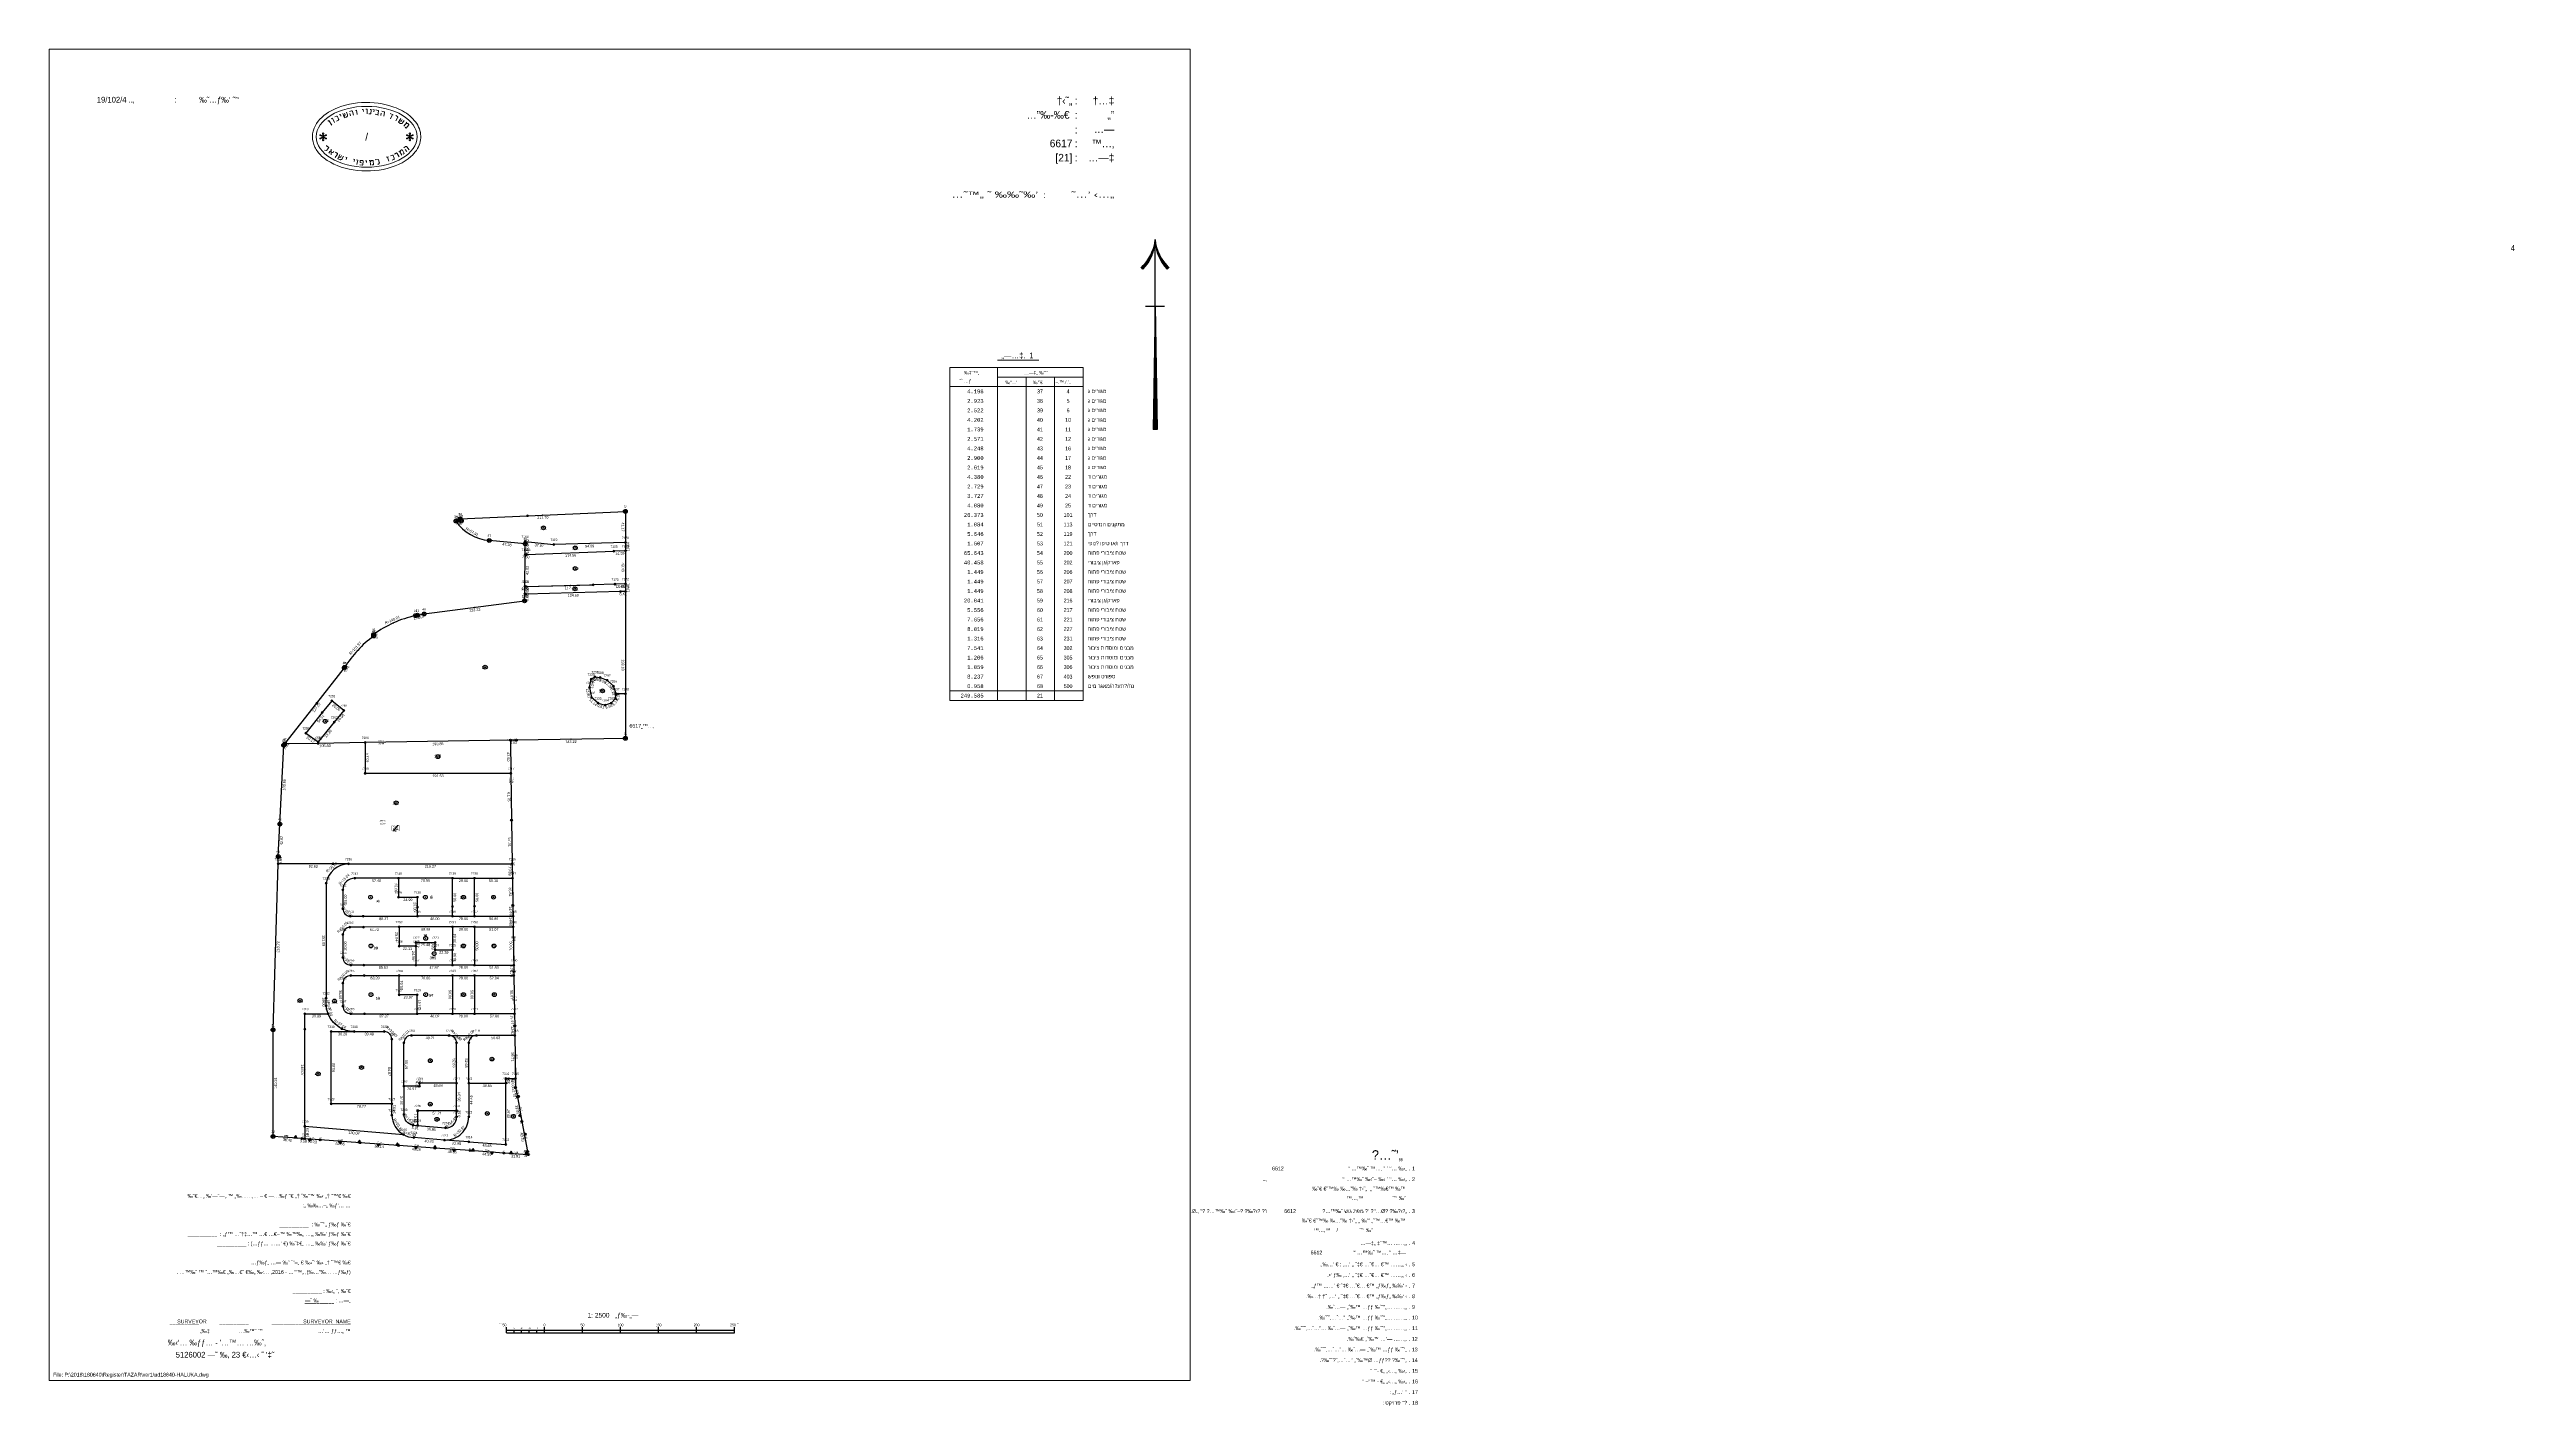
# Model space of a CAD drawing. Header units: metres. Extents: x 182014 to 185255, y 669929 to 671712.
import ezdxf
from ezdxf.enums import TextEntityAlignment as Align

# ---------------------------------------------------------------- set-up
doc = ezdxf.new("R2010")
doc.units = ezdxf.units.M
for name, color, linetype, lineweight in [('C1602_0', 151, 'Continuous', 0), ('C1602_1', 130, 'Continuous', 0), ('C1603_1', 40, 'Continuous', 0), ('C1609_1', 6, 'Continuous', 0), ('C1611_1', 221, 'Continuous', 0), ('C1640', 255, 'Continuous', 0), ('C1641', 72, 'Continuous', 0), ('C1642', 255, 'Continuous', 0), ('C1643', 255, 'Continuous', 0), ('DIVIDE', 2, 'Continuous', 0), ('TplnMissingCntr', 40, 'Continuous', 0), ('Ud_NewPoints', 3, 'Continuous', 0)]:
    doc.layers.add(name, color=color, linetype=linetype, lineweight=lineweight)
for name, color, linetype in [('C1603_0', 3, 'Continuous'), ('C1609_0', 2, 'Continuous'), ('C1610_0', 2, 'Continuous'), ('C1650', 5, 'Continuous'), ('C1656', 5, 'Continuous'), ('C1660', 3, 'Continuous'), ('C1662', 41, 'Continuous'), ('C1680', 8, 'Continuous'), ('DRWT001', 2, 'Continuous'), ('pcls011', 7, 'Continuous'), ('PCLS014', 2, 'Continuous'), ('zzException', 7, 'Continuous')]:
    doc.layers.add(name, color=color, linetype=linetype)
doc.styles.add('HEBTXT', font='HEBTXT')
doc.styles.add('MD-2010', font='hebtxt.shx', dxfattribs={"height": 2.5})
doc.styles.add('TAZAR_HEBTXT', font='HEBTXT')
doc.styles.add('TAZAR_MONOTXT', font='monotxt.shx')

# ---------------------------------------------------------------- blocks, each defined once
blk = doc.blocks.new('C1656')
blk.add_circle((0, 0), 0.05)
at = {"style": 'TAZAR_HEBTXT'}
blk.add_attdef('TEXT', text='', height=2, dxfattribs=at).set_placement((0, 1.3), align=Align.MIDDLE)
blk = doc.blocks.new('SU_2500')
at = {"color": 2}
for p, q in [((-186.5, -26.2), (-186.5, -18.7)), ((-186.5, -22.5), (113.5, -22.5)), ((-176.5, -26.2), (-176.5, -22.5)), ((-166.5, -26.2), (-166.5, -22.5)), ((-156.5, -26.2), (-156.5, -22.5)), ((-146.5, -26.2), (-146.5, -22.5)), ((-136.5, -26.2), (-136.5, -18.7)), ((-86.5, -26.2), (-86.5, -18.7)), ((-36.5, -26.2), (-36.5, -18.7)), ((13.5, -26.2), (13.5, -18.7)), ((63.5, -26.2), (63.5, -18.7)), ((113.5, -26.2), (113.5, -18.7))]:
    blk.add_line(p, q, dxfattribs=at)
at = {"color": 7}
blk.add_line((-186.5, -26.2), (113.5, -26.2), dxfattribs=at)
at = {"color": 7, "style": 'HEBTXT'}
blk.add_text('1: 2500   „ƒ‰-„—', height=6.25, dxfattribs=at).set_placement((-46.5, 0), align=Align.TOP_CENTER)
at = {"color": 2, "style": 'HEBTXT'}
blk.add_text('˜ˆ 50', height=3.35, dxfattribs=at).set_placement((-186.5, -17.5), align=Align.RIGHT)
for s, height, p in [('40', 2, (-176.5, -21.2)), ('30', 2, (-166.5, -21.2)), ('20', 2, (-156.5, -21.2)), ('10', 2, (-146.5, -21.2)), ('0', 3.35, (-136.5, -17.5)), ('50', 3.35, (-86.5, -17.5)), ('100', 3.35, (-36.5, -17.5)), ('150', 3.35, (13.5, -17.5)), ('200', 3.35, (63.5, -17.5)), ('250 ˜ˆ', 3.35, (113.5, -17.5))]:
    blk.add_text(s, height=height, dxfattribs=at).set_placement(p, align=Align.CENTER)
blk = doc.blocks.new('SUNORTHR')
at = {"color": 0}
for p, q in [((0, 65), (0, 100)), ((-6.4, 84.4), (-7.3, 85.4)), ((6.4, 84.4), (7.3, 85.4)), ((-5, 65), (5, 65)), ((0, 65), (-1, 0)), ((0, 65), (-0.5, 0)), ((0, 65), (0, 68.5)), ((0, 65), (1, 0)), ((0, 0), (0, 65)), ((0.5, 0), (0, 65)), ((-0.2, 44), (-0.8, 0)), ((-0.1, 44), (-0.2, 0)), ((0.1, 44), (0.2, 0)), ((0.2, 44), (0.8, 0)), ((1, 0), (-1, 0))]:
    blk.add_line(p, q, dxfattribs=at)
for centre, start, end in [((-22.9, 102.3), 312.6361, 354.1795), ((-23, 102.1), 313.0501, 341.088), ((-23, 101.9), 313.4605, 341.6348), ((-23, 101.7), 313.8673, 355.8462), ((-23, 101.4), 314.2705, 342.7246), ((-23, 101.2), 314.6701, 343.2675), ((-23, 101), 315.066, 357.5129), ((-23, 100.8), 315.4581, 344.3496), ((-23, 100.6), 315.8466, 344.8888), ((-23.1, 100.3), 316.2314, 359.1795), ((22.9, 102.3), 185.8205, 227.3639), ((23, 101.7), 184.1538, 226.1327), ((23, 101), 182.4871, 224.934), ((23.1, 100.3), 180.8205, 223.7686), ((23, 100.8), 195.6504, 224.5419), ((23, 100.6), 195.1112, 224.1534), ((23, 101.2), 196.7325, 225.3299), ((23, 101.4), 197.2754, 225.7295), ((23, 102.1), 198.912, 226.9499), ((23, 101.9), 198.3652, 226.5395)]:
    blk.add_arc(centre, 23.1, start, end, dxfattribs=at)
blk = doc.blocks.new('TAZAR_RISH-MAX')
blk.add_lwpolyline([(0, 0), (0, 600), (700, 600), (700, 0)], close=True)
blk = doc.blocks.new('C1640')
at = {"style": 'HEBTXT'}
for s, height, p in [(':', 4, (-59.2, -25)), ('†…‡', 4, (-40, -25)), (':', 4, (-59.2, -32.5)), ('„”', 4, (-40, -32.5)), (':', 4, (-59.2, -40.3)), (':', 4, (-59.2, -47.5)), ('…—', 4, (-40, -40)), ('™…‚', 4, (-40, -47.5)), (':', 4, (-59.2, -55)), ('…—‡', 4, (-40, -55)), (':', 3.2, (-76, -75))]:
    blk.add_text(s, height=height, dxfattribs=at).set_placement(p, align=Align.TOP_RIGHT)
at = {"style": 'HEBTXT', "width": 1.5}
blk.add_text('˜…’ ‹…„', height=3.2, dxfattribs=at).set_placement((-40, -78), align=Align.RIGHT)
at = {"style": 'HEBTXT'}
for tag, p in [('REGION', (-62, -25)), ('COUNTY', (-62, -32.5)), ('SETTLEMENT', (-62, -40)), ('GUSH_NUM', (-62, -47.5)), ('PARCELS', (-62, -55))]:
    blk.add_attdef(tag, text='', height=4, dxfattribs=at).set_placement(p, align=Align.TOP_RIGHT)
at = {"style": 'HEBTXT', "flags": 1}
for tag, p in [('PROCESS_TYPE', (-28, -26.1)), ('GRID_NAME', (-28, -27.9)), ('SCALE', (-28, -29.7)), ('REGISTER_STATUS', (-28, -37)), ('SETTLEMENT_CODE', (-28, -38.9)), ('WORK_ORDER', (-27.8, -34.7)), ('GENERAL_COMMENT', (-28, -40.9))]:
    blk.add_attdef(tag, p, '', height=1, dxfattribs=at)
at = {"style": 'HEBTXT', "width": 1.5}
blk.add_attdef('ORDERER', text='', height=3.2, dxfattribs=at).set_placement((-80, -78), align=Align.RIGHT)
blk = doc.blocks.new('C1642')
for p, q in [((146.5, -37.8), (147, -37.5)), ((147, -37.5), (148.5, -39.9)), ((148.3, -36.6), (148.9, -36.3)), ((148.9, -36.3), (150, -38.5)), ((150, -38.5), (150, -38.5)), ((151, -35.2), (150.1, -35.6)), ((150.1, -35.6), (150.1, -35.6)), ((151.1, -35.2), (151, -35.2)), ((151, -35.2), (151, -35.2)), ((151.2, -35.2), (151.1, -35.2)), ((151.1, -35.2), (151.1, -35.2)), ((151.1, -35.2), (151.1, -35.2)), ((151.1, -37.8), (151.8, -37.5)), ((151.3, -35.2), (151.2, -35.2)), ((151.2, -35.2), (151.2, -35.2)), ((151.2, -35.2), (151.2, -35.2)), ((151.4, -35.2), (151.3, -35.2)), ((151.3, -35.2), (151.3, -35.2)), ((151.3, -35.2), (151.3, -35.2)), ((151.3, -35.2), (151.3, -35.2)), ((151.4, -35.3), (151.4, -35.2)), ((151.5, -35.3), (151.4, -35.3)), ((151.4, -35.3), (151.4, -35.3)), ((151.5, -35.4), (151.5, -35.3)), ((151.5, -35.3), (151.5, -35.3)), ((151.5, -35.3), (151.5, -35.3)), ((152.1, -36.7), (151.5, -35.4)), ((151.5, -35.4), (151.5, -35.4)), ((151.5, -35.4), (151.5, -35.4)), ((151.8, -37.5), (151.8, -37.5)), ((151.8, -37.5), (151.9, -37.5)), ((151.9, -37.5), (151.9, -37.4)), ((151.9, -37.4), (151.9, -37.4)), ((151.9, -37.4), (152, -37.4)), ((152, -37.4), (152, -37.3)), ((152, -37.3), (152, -37.3)), ((152, -37.3), (152.1, -37.3)), ((152, -37.4), (152, -37.4)), ((152.1, -36.8), (152.1, -36.7)), ((152.1, -36.7), (152.1, -36.7)), ((152.2, -36.9), (152.1, -36.8)), ((152.1, -36.8), (152.1, -36.8)), ((152.1, -37.2), (152.1, -37.1)), ((152.1, -37.1), (152.1, -37.1)), ((152.1, -37.1), (152.2, -37.1)), ((152.1, -37.3), (152.1, -37.2)), ((152.1, -37.2), (152.1, -37.2)), ((152.1, -37.2), (152.1, -37.2)), ((152.2, -37), (152.2, -36.9)), ((152.2, -36.9), (152.2, -36.9)), ((152.2, -36.9), (152.2, -36.9)), ((152.2, -37.1), (152.2, -37)), ((152.2, -37), (152.2, -37)), ((152.5, -34.5), (153.1, -34.3)), ((153.1, -34.3), (153.4, -35.2)), ((153.4, -35.2), (153.4, -35.2)), ((154.4, -33.8), (155.2, -36)), ((155, -35.3), (155.4, -34.8)), ((155.2, -36), (156.2, -35.7)), ((155.6, -34.3), (155.3, -33.6)), ((155.3, -33.6), (155.3, -33.6)), ((155.4, -34.8), (155.5, -34.5)), ((155.5, -34.5), (155.6, -34.3)), ((156.2, -35.7), (156.3, -35.6)), ((156.2, -35.7), (156.2, -35.7)), ((156.2, -35.7), (156.2, -35.7)), ((156.8, -34.4), (156.3, -33.1)), ((156.3, -33.1), (156.3, -33.1)), ((156.3, -35.6), (156.3, -35.6)), ((156.3, -35.6), (156.4, -35.6)), ((156.4, -35.6), (156.5, -35.5)), ((156.4, -35.6), (156.4, -35.6)), ((156.5, -35.5), (156.6, -35.4)), ((156.5, -35.5), (156.5, -35.5)), ((156.5, -35.5), (156.5, -35.5)), ((156.6, -35.4), (156.6, -35.3)), ((156.6, -35.3), (156.7, -35.3)), ((156.6, -35.4), (156.6, -35.4)), ((156.7, -35.2), (156.8, -35.1)), ((156.7, -35.3), (156.7, -35.2)), ((156.7, -35.2), (156.7, -35.2)), ((156.7, -35.3), (156.7, -35.3)), ((156.8, -34.5), (156.8, -34.4)), ((156.8, -34.6), (156.8, -34.5)), ((156.8, -34.5), (156.8, -34.5)), ((156.8, -34.7), (156.8, -34.6)), ((156.8, -34.6), (156.8, -34.6)), ((156.8, -34.8), (156.8, -34.7)), ((156.8, -34.7), (156.8, -34.7)), ((156.8, -34.9), (156.8, -34.8)), ((156.8, -34.8), (156.8, -34.8)), ((156.8, -35), (156.8, -34.9)), ((156.8, -34.9), (156.8, -34.9)), ((156.8, -35.1), (156.8, -35)), ((156.8, -35), (156.8, -35)), ((156.8, -35.1), (156.8, -35.1)), ((159, -32.4), (157.9, -32.7)), ((157.9, -32.7), (157.9, -32.7)), ((158.4, -35), (158.1, -33.7)), ((158.1, -33.7), (158.1, -33.7)), ((159.1, -32.4), (159, -32.4)), ((159.2, -32.4), (159.1, -32.4)), ((159.1, -32.4), (159.1, -32.4)), ((159.1, -32.4), (159.1, -32.4)), ((159.3, -32.4), (159.2, -32.4)), ((159.2, -32.4), (159.2, -32.4)), ((159.2, -32.4), (159.2, -32.4)), ((159.3, -32.5), (159.3, -32.4)), ((159.3, -32.4), (159.3, -32.4)), ((159.4, -32.5), (159.3, -32.5)), ((159.3, -32.5), (159.3, -32.5)), ((159.5, -32.6), (159.4, -32.5)), ((159.4, -32.5), (159.4, -32.5)), ((159.4, -32.5), (159.4, -32.5)), ((159.4, -32.5), (159.4, -32.5)), ((159.5, -32.7), (159.5, -32.6)), ((159.5, -32.6), (159.5, -32.6)), ((159.5, -32.6), (159.5, -32.6)), ((160, -34.7), (159.5, -32.7)), ((159.5, -32.7), (159.5, -32.7)), ((159.5, -32.7), (159.5, -32.7)), ((161, -32.1), (161.6, -32)), ((161.6, -32), (161.9, -34.3)), ((161.9, -34.3), (161.9, -34.3)), ((164.5, -31.7), (165.1, -31.7)), ((165.1, -31.7), (165.2, -32.7)), ((165.2, -32.7), (165.2, -32.7)), ((166.5, -31.5), (167.1, -31.5)), ((167.1, -31.5), (167.1, -33.9)), ((167.1, -33.9), (167.1, -33.9)), ((168.1, -33.9), (169.1, -34)), ((168.9, -31.6), (168.7, -31.6)), ((168.7, -31.6), (168.7, -31.6)), ((169, -31.6), (168.9, -31.6)), ((168.9, -31.6), (168.9, -31.6)), ((169.1, -31.6), (169, -31.6)), ((169, -31.6), (169, -31.6)), ((169, -31.6), (169, -31.6)), ((169.1, -31.7), (169.1, -31.6)), ((169.1, -31.6), (169.1, -31.6)), ((169.2, -31.7), (169.1, -31.7)), ((169.1, -31.7), (169.1, -31.7)), ((169.1, -34), (169.3, -32)), ((169.2, -31.8), (169.2, -31.7)), ((169.2, -31.7), (169.2, -31.7)), ((169.3, -31.9), (169.2, -31.8)), ((169.2, -31.8), (169.2, -31.8)), ((169.2, -31.8), (169.2, -31.8)), ((169.3, -32), (169.3, -31.9)), ((169.3, -31.9), (169.3, -31.9)), ((169.3, -31.9), (169.3, -31.9)), ((169.3, -32), (169.3, -32)), ((170.2, -31.7), (170.8, -31.8)), ((170.8, -31.8), (170.6, -32.8)), ((170.6, -32.8), (170.6, -32.8)), ((171.3, -34.2), (173.1, -34.6)), ((172.8, -32.1), (171.8, -31.9)), ((171.8, -31.9), (171.8, -31.9)), ((172.7, -34.5), (173.1, -32.5)), ((172.9, -32.1), (172.8, -32.1)), ((172.8, -32.1), (172.8, -32.1)), ((173, -32.2), (172.9, -32.1)), ((172.9, -32.1), (172.9, -32.1)), ((172.9, -32.1), (172.9, -32.1)), ((172.9, -32.1), (172.9, -32.1)), ((173.1, -32.3), (173, -32.2)), ((173, -32.2), (173, -32.2)), ((173, -32.2), (173, -32.2)), ((173, -32.2), (173, -32.2)), ((173.1, -32.4), (173.1, -32.3)), ((173.1, -32.3), (173.1, -32.3)), ((173.1, -32.3), (173.1, -32.3)), ((173.1, -32.5), (173.1, -32.4)), ((173.1, -32.4), (173.1, -32.4)), ((173.1, -32.4), (173.1, -32.4)), ((173.1, -32.5), (173.1, -32.5)), ((173.1, -32.5), (173.1, -32.5)), ((173.1, -34.6), (173.1, -34.6)), ((174.3, -34.8), (174.6, -33.5)), ((174.6, -33.5), (174.6, -33.5)), ((176, -32.8), (174.8, -32.5)), ((174.8, -32.5), (174.8, -32.5)), ((175.9, -35.2), (176.3, -33.3)), ((176.1, -32.8), (176, -32.8)), ((176, -32.8), (176, -32.8)), ((176.2, -32.8), (176.1, -32.8)), ((176.1, -32.8), (176.1, -32.8)), ((176.1, -32.8), (176.1, -32.8)), ((176.2, -32.9), (176.2, -32.8)), ((176.3, -33), (176.2, -32.9)), ((176.2, -32.9), (176.2, -32.9)), ((176.2, -32.9), (176.2, -32.9)), ((176.2, -32.9), (176.2, -32.9)), ((176.3, -33.1), (176.3, -33)), ((176.3, -33), (176.3, -33)), ((176.3, -33), (176.3, -33)), ((176.3, -33), (176.3, -33)), ((176.3, -33.2), (176.3, -33.1)), ((176.3, -33.1), (176.3, -33.1)), ((176.3, -33.1), (176.3, -33.1)), ((176.3, -33.3), (176.3, -33.2)), ((176.3, -33.2), (176.3, -33.2)), ((176.3, -33.2), (176.3, -33.2)), ((179.2, -33.7), (180.9, -34.5)), ((180.5, -34.3), (179.5, -36.5)), ((180.9, -34.5), (180.9, -34.5)), ((183.1, -35.4), (182.2, -34.9)), ((182.2, -34.9), (182.2, -34.9)), ((182.2, -37.7), (183.2, -36)), ((183.1, -35.5), (183.1, -35.4)), ((183.1, -35.4), (183.1, -35.4)), ((183.2, -35.5), (183.1, -35.5)), ((183.2, -35.6), (183.2, -35.5)), ((183.2, -35.5), (183.2, -35.5)), ((183.2, -35.5), (183.2, -35.5)), ((183.3, -35.6), (183.2, -35.6)), ((183.2, -35.6), (183.2, -35.6)), ((183.2, -36), (183.2, -35.9)), ((183.2, -35.9), (183.3, -35.9)), ((183.3, -35.7), (183.3, -35.6)), ((183.3, -35.6), (183.3, -35.6)), ((183.3, -35.8), (183.3, -35.7)), ((183.3, -35.7), (183.3, -35.7)), ((183.3, -35.7), (183.3, -35.7)), ((183.3, -35.9), (183.3, -35.8)), ((183.3, -35.8), (183.3, -35.8)), ((183.3, -35.8), (183.3, -35.8)), ((183.3, -35.9), (183.3, -35.9)), ((183.3, -35.9), (183.3, -35.9)), ((184.9, -36.4), (183.6, -38.4)), ((183.6, -38.4), (184.4, -38.9)), ((184, -37.7), (184.7, -37.8)), ((184.7, -37.8), (185, -37.8)), ((185, -37.8), (185.2, -37.6)), ((185.2, -37.6), (185.6, -37)), ((185.6, -37), (185.6, -37)), ((185.6, -38.9), (185.7, -38.8)), ((185.6, -38.9), (185.6, -38.9)), ((185.6, -38.9), (185.6, -38.9)), ((185.7, -38.8), (185.7, -38.7)), ((185.7, -38.7), (185.8, -38.7)), ((185.7, -38.8), (185.7, -38.8)), ((185.8, -38.7), (186.6, -37.5)), ((185.8, -38.7), (185.8, -38.7)), ((188, -38.5), (186.5, -40.4)), ((186.6, -37.5), (186.6, -37.5)), ((187.6, -38.3), (188, -38.5)), ((142.2, -45.3), (145.8, -46.7)), ((145.8, -45.3), (142.2, -46.7)), ((142.6, -45), (145.4, -47.1)), ((145.4, -45), (142.6, -47.1)), ((144, -43.9), (143.6, -44.2)), ((143.6, -44.2), (144.4, -47.8)), ((144.4, -44.2), (143.6, -47.8)), ((143.6, -47.8), (144, -48.2)), ((144, -43.9), (144.4, -44.2)), ((144.4, -47.8), (144, -48.2)), ((144, -48.2), (144, -48.2)), ((144, -48.2), (144, -48.2)), ((144, -48.2), (144, -48.2)), ((145.8, -45), (145.4, -45)), ((145.4, -47.1), (145.8, -47.1)), ((145.8, -45), (145.8, -45.3)), ((145.8, -46.7), (145.8, -47.1)), ((145.8, -47.1), (145.8, -47.1)), ((145.8, -47.1), (145.8, -47.1)), ((145.8, -47.1), (145.8, -47.1)), ((145.8, -50.7), (146, -50.4)), ((147, -51.7), (145.8, -50.7)), ((146, -50.4), (146, -50.4)), ((146, -53), (147, -51.7)), ((148.5, -39.9), (148.5, -39.9)), ((184.4, -38.9), (184.5, -39)), ((184.5, -39), (184.5, -39)), ((184.5, -39), (184.5, -39)), ((184.5, -39), (184.6, -39)), ((184.6, -39), (184.6, -39.1)), ((184.6, -39.1), (184.7, -39.1)), ((184.7, -39.1), (184.7, -39.1)), ((184.7, -39.1), (184.8, -39.1)), ((184.8, -39.1), (184.8, -39.1)), ((184.8, -39.1), (184.9, -39.1)), ((184.9, -39.1), (184.9, -39.1)), ((184.9, -39.1), (185, -39.1)), ((185, -39.1), (185, -39.1)), ((185, -39.1), (185.1, -39.1)), ((185.1, -39.1), (185.1, -39.1)), ((185.1, -39.1), (185.2, -39.1)), ((185.2, -39.1), (185.2, -39.1)), ((185.2, -39.1), (185.3, -39.1)), ((185.3, -39.1), (185.3, -39)), ((185.3, -39), (185.4, -39)), ((185.4, -39), (185.4, -39)), ((185.4, -39), (185.5, -39)), ((185.5, -39), (185.5, -38.9)), ((185.5, -38.9), (185.6, -38.9)), ((186.5, -40.4), (186.5, -40.4)), ((187.4, -51.2), (186.5, -51.9)), ((187.1, -40.9), (187.7, -41.4)), ((187.5, -51.2), (187.4, -51.2)), ((187.6, -51.1), (187.5, -51.1)), ((187.5, -51.1), (187.5, -51.2)), ((187.5, -51.2), (187.5, -51.2)), ((187.5, -51.2), (187.5, -51.2)), ((188.6, -39), (187.6, -39)), ((187.6, -39), (187.6, -39)), ((187.7, -51.1), (187.6, -51.1)), ((187.6, -51.1), (187.6, -51.1)), ((187.6, -51.1), (187.6, -51.1)), ((187.7, -41.4), (189, -39.8)), ((187.8, -51.1), (187.7, -51.1)), ((187.7, -51.1), (187.7, -51.1)), ((187.7, -51.1), (187.7, -51.1)), ((187.8, -45), (188.2, -45)), ((187.8, -45), (187.8, -45.3)), ((191.4, -45.3), (187.8, -46.7)), ((187.8, -45.3), (191.4, -46.7)), ((187.8, -46.7), (187.8, -47.1)), ((188.2, -47.1), (187.8, -47.1)), ((187.8, -47.1), (187.8, -47.1)), ((187.8, -47.1), (187.8, -47.1)), ((187.8, -47.1), (187.8, -47.1)), ((187.9, -51.2), (187.8, -51.1)), ((187.8, -51.1), (187.8, -51.1)), ((187.8, -51.1), (187.8, -51.1)), ((188, -51.2), (187.9, -51.2)), ((187.9, -51.2), (187.9, -51.2)), ((187.9, -51.2), (187.9, -51.2)), ((187.9, -51.2), (187.9, -51.2)), ((188, -51.3), (188, -51.2)), ((188, -51.2), (188, -51.2)), ((189.2, -52.9), (188, -51.3)), ((191, -45), (188.2, -47.1)), ((188.2, -45), (191, -47.1)), ((188.9, -39.3), (188.6, -39)), ((189, -39.3), (188.9, -39.3)), ((188.9, -39.3), (188.9, -39.3)), ((188.9, -39.3), (188.9, -39.3)), ((189, -39.4), (189, -39.3)), ((189, -39.3), (189, -39.3)), ((189, -39.5), (189, -39.4)), ((189, -39.4), (189, -39.4)), ((189, -39.4), (189, -39.4)), ((189, -39.6), (189, -39.5)), ((189, -39.5), (189, -39.5)), ((189, -39.5), (189, -39.5)), ((189, -39.5), (189, -39.5)), ((189, -39.7), (189, -39.6)), ((189, -39.6), (189, -39.6)), ((189, -39.6), (189, -39.6)), ((189, -39.8), (189, -39.7)), ((189, -39.7), (189, -39.7)), ((189, -39.7), (189, -39.7)), ((189, -39.8), (189, -39.8)), ((189, -39.8), (189, -39.8)), ((189.6, -43.9), (189.2, -44.2)), ((190, -44.2), (189.2, -47.8)), ((189.2, -44.2), (190, -47.8)), ((189.2, -47.8), (189.6, -48.2)), ((189.6, -43.9), (190, -44.2)), ((190, -47.8), (189.6, -48.2)), ((189.6, -48.2), (189.6, -48.2)), ((189.6, -48.2), (189.6, -48.2)), ((189.6, -48.2), (189.6, -48.2)), ((191.4, -45), (191, -45)), ((191, -47.1), (191.4, -47.1)), ((144.8, -53), (145.6, -53.2)), ((145.6, -53.2), (145.7, -53.2)), ((145.7, -53.2), (145.8, -53.1)), ((145.7, -53.2), (145.7, -53.2)), ((145.7, -53.2), (145.7, -53.2)), ((145.8, -53.1), (145.8, -53.1)), ((145.8, -53.1), (145.8, -53.1)), ((145.8, -53.1), (145.9, -53.1)), ((145.9, -53.1), (145.9, -53)), ((145.9, -53), (146, -53)), ((145.9, -53.1), (145.9, -53.1)), ((146, -53), (146, -53)), ((146, -53), (146, -53)), ((147.5, -53.8), (147, -54.6)), ((147, -54.6), (147, -54.6)), ((147.6, -53.7), (147.5, -53.8)), ((147.7, -53.7), (147.6, -53.7)), ((147.6, -53.7), (147.6, -53.7)), ((147.6, -53.7), (147.6, -53.7)), ((147.6, -53.7), (147.6, -53.7)), ((147.8, -53.6), (147.7, -53.6)), ((147.7, -53.6), (147.7, -53.6)), ((147.7, -53.6), (147.7, -53.6)), ((147.7, -53.6), (147.7, -53.7)), ((148.1, -53.6), (147.8, -53.6)), ((147.8, -53.6), (147.8, -53.6)), ((148.3, -52.6), (148.3, -55.5)), ((148.3, -55.5), (148.3, -55.5)), ((148.4, -54.4), (148.9, -54.3)), ((148.9, -54.3), (149, -54.3)), ((149, -54.3), (149, -54.3)), ((149, -54.3), (149, -54.3)), ((149, -54.3), (149.1, -54.3)), ((149.1, -54.3), (149.1, -54.2)), ((149.1, -54.2), (149.2, -54.2)), ((149.1, -54.3), (149.1, -54.3)), ((149.1, -54.3), (149.1, -54.3)), ((149.2, -54.2), (149.7, -53.5)), ((149.2, -54.2), (149.2, -54.2)), ((149.2, -54.2), (149.2, -54.2)), ((149.7, -53.5), (149.6, -53.5)), ((150.4, -56.9), (151.5, -55.2)), ((151.3, -54.6), (150.5, -54.1)), ((150.5, -54.1), (150.5, -54.1)), ((151.4, -54.6), (151.3, -54.6)), ((151.4, -54.7), (151.4, -54.6)), ((151.5, -54.8), (151.4, -54.7)), ((151.4, -54.7), (151.4, -54.7)), ((151.4, -54.7), (151.4, -54.7)), ((151.4, -54.7), (151.4, -54.7)), ((151.5, -54.9), (151.5, -54.8)), ((151.5, -54.8), (151.5, -54.8)), ((151.5, -54.8), (151.5, -54.8)), ((151.5, -54.8), (151.5, -54.8)), ((151.5, -55), (151.5, -54.9)), ((151.5, -54.9), (151.5, -54.9)), ((151.5, -54.9), (151.5, -54.9)), ((151.5, -55.1), (151.5, -55)), ((151.5, -55), (151.5, -55)), ((151.5, -55), (151.5, -55)), ((151.5, -55.2), (151.5, -55.1)), ((151.5, -55.1), (151.5, -55.1)), ((151.5, -55.1), (151.5, -55.1)), ((151.5, -55.1), (151.5, -55.1)), ((152.8, -55.4), (151.8, -57.6)), ((151.8, -57.6), (152.8, -58)), ((152.2, -56.8), (152.9, -56.8)), ((152.8, -58), (152.8, -58)), ((152.8, -58), (152.9, -58)), ((152.9, -56.8), (153.1, -56.7)), ((152.9, -58), (152.9, -58)), ((152.9, -58), (152.9, -58)), ((152.9, -58), (153, -58.1)), ((153, -58.1), (153, -58.1)), ((153, -58.1), (153.1, -58.1)), ((153.1, -56.7), (153.3, -56.6)), ((153.1, -58.1), (153.1, -58.1)), ((153.1, -58.1), (153.2, -58.1)), ((153.2, -58.1), (153.2, -58.1)), ((153.2, -58.1), (153.3, -58.1)), ((153.3, -56.6), (153.6, -55.9)), ((153.3, -58.1), (153.4, -58.1)), ((153.4, -58.1), (153.4, -58)), ((153.4, -58), (153.4, -58)), ((153.4, -58), (153.5, -58)), ((153.5, -58), (153.5, -58)), ((153.5, -58), (153.6, -58)), ((153.6, -55.9), (153.6, -55.9)), ((153.6, -58), (153.7, -57.9)), ((153.6, -58), (153.6, -58)), ((153.7, -57.9), (153.7, -57.9)), ((153.7, -57.9), (153.8, -57.9)), ((153.8, -57.9), (153.8, -57.8)), ((153.8, -57.8), (153.8, -57.8)), ((153.8, -57.8), (153.9, -57.8)), ((153.9, -57.8), (153.9, -57.7)), ((153.9, -57.7), (153.9, -57.7)), ((153.9, -57.7), (154, -57.7)), ((154, -57.6), (154.1, -57.5)), ((154, -57.7), (154, -57.6)), ((154, -57.6), (154, -57.6)), ((154.1, -57.5), (154.7, -56.2)), ((154.1, -57.5), (154.1, -57.5)), ((154.7, -56.2), (154.7, -56.2)), ((155.9, -56.7), (156.4, -56.9)), ((156.4, -56.9), (156.1, -57.9)), ((156.1, -57.9), (156.1, -57.9)), ((160, -57.8), (160.5, -58)), ((160.5, -58), (160.3, -59)), ((160.3, -59), (160.3, -59)), ((161.6, -58.2), (162.2, -58.3)), ((162.2, -58.3), (161.8, -60.6)), ((161.8, -60.6), (161.8, -60.6)), ((163.3, -60.8), (164.5, -60.9)), ((163.5, -58.4), (163.4, -59.6)), ((163.4, -59.6), (164.2, -59.7)), ((164.7, -58.5), (163.5, -58.4)), ((164.2, -59.7), (164.2, -59.7)), ((164.5, -60.9), (164.5, -60.9)), ((164.5, -60.9), (164.5, -60.9)), ((164.5, -60.9), (164.6, -60.9)), ((164.6, -60.9), (164.6, -60.9)), ((164.6, -60.9), (164.6, -60.9)), ((164.6, -60.9), (164.7, -60.9)), ((164.8, -58.5), (164.7, -58.5)), ((164.7, -60.9), (164.7, -60.8)), ((164.7, -60.8), (164.8, -60.8)), ((164.7, -60.9), (164.7, -60.9)), ((164.7, -60.9), (164.7, -60.9)), ((164.8, -58.6), (164.8, -58.5)), ((164.8, -58.5), (164.8, -58.5)), ((164.9, -58.6), (164.8, -58.6)), ((164.8, -58.6), (164.8, -58.6)), ((164.8, -60.8), (164.8, -60.7)), ((164.8, -60.7), (164.9, -60.7)), ((164.8, -60.8), (164.8, -60.8)), ((164.8, -60.8), (164.8, -60.8)), ((164.8, -60.8), (164.8, -60.8)), ((165, -58.6), (164.9, -58.6)), ((164.9, -58.6), (164.9, -58.6)), ((164.9, -58.6), (164.9, -58.6)), ((164.9, -60.6), (165.1, -59)), ((164.9, -60.7), (164.9, -60.6)), ((164.9, -60.6), (164.9, -60.6)), ((164.9, -60.6), (164.9, -60.6)), ((164.9, -60.7), (164.9, -60.7)), ((164.9, -60.7), (164.9, -60.7)), ((165, -58.7), (165, -58.6)), ((165, -58.8), (165, -58.7)), ((165, -58.7), (165, -58.7)), ((165, -58.7), (165, -58.7)), ((165, -58.7), (165, -58.7)), ((165.1, -58.8), (165, -58.8)), ((165.1, -58.9), (165.1, -58.8)), ((165.1, -58.8), (165.1, -58.8)), ((165.1, -58.8), (165.1, -58.8)), ((165.1, -59), (165.1, -58.9)), ((165.1, -58.9), (165.1, -58.9)), ((165.1, -58.9), (165.1, -58.9)), ((166.3, -58.6), (166.9, -58.6)), ((166.9, -58.6), (166.9, -59.6)), ((166.9, -59.6), (166.9, -59.6)), ((168.3, -58.5), (168.7, -58.5)), ((168.7, -58.5), (168.9, -60.9)), ((169.5, -58.4), (168.8, -59.1)), ((168.8, -59.1), (168.8, -59.1)), ((168.9, -60.9), (168.9, -60.9)), ((169.9, -58.4), (169.5, -58.4)), ((169.7, -60.8), (170.5, -60.7)), ((170, -58.4), (169.9, -58.4)), ((169.9, -58.4), (169.9, -58.4)), ((170.1, -58.4), (170, -58.4)), ((170, -58.4), (170, -58.4)), ((170, -58.4), (170, -58.4)), ((170, -58.4), (170, -58.4)), ((170.2, -58.5), (170.1, -58.4)), ((170.1, -58.4), (170.1, -58.4)), ((170.1, -58.4), (170.1, -58.4)), ((170.3, -58.6), (170.2, -58.5)), ((170.2, -58.5), (170.2, -58.5)), ((170.2, -58.5), (170.2, -58.5)), ((170.2, -58.5), (170.2, -58.5)), ((170.2, -58.5), (170.2, -58.5)), ((170.3, -58.7), (170.3, -58.6)), ((170.3, -58.6), (170.3, -58.6)), ((170.3, -58.6), (170.3, -58.6)), ((170.5, -60.7), (170.3, -58.7)), ((170.3, -58.7), (170.3, -58.7)), ((170.3, -58.7), (170.3, -58.7)), ((170.3, -58.7), (170.3, -58.7)), ((171.7, -58.2), (171.6, -57.8)), ((171.6, -57.8), (171.6, -57.8)), ((173.2, -57.9), (171.7, -58.2)), ((172.7, -60.5), (173.5, -60)), ((173.5, -59.5), (173.2, -57.9)), ((173.6, -59.5), (173.5, -59.5)), ((173.5, -59.8), (173.5, -59.7)), ((173.5, -59.7), (173.6, -59.7)), ((173.5, -59.9), (173.5, -59.8)), ((173.5, -59.8), (173.5, -59.8)), ((173.5, -60), (173.5, -59.9)), ((173.5, -59.9), (173.5, -59.9)), ((173.5, -59.9), (173.5, -59.9)), ((173.6, -59.6), (173.6, -59.5)), ((173.6, -59.7), (173.6, -59.6)), ((173.6, -59.6), (173.6, -59.6)), ((173.6, -59.7), (173.6, -59.7)), ((177.2, -56.8), (178.4, -56.5)), ((177.8, -56.7), (178.6, -58.9)), ((178.4, -56.5), (178.4, -56.5)), ((178.6, -58.9), (178.6, -58.9)), ((180.4, -55.7), (179.4, -56)), ((179.4, -56), (179.4, -56)), ((180.3, -58.3), (181, -58)), ((180.5, -55.6), (180.4, -55.6)), ((180.4, -55.6), (180.4, -55.6)), ((180.4, -55.6), (180.4, -55.7)), ((180.6, -55.6), (180.5, -55.6)), ((180.5, -55.6), (180.5, -55.6)), ((180.5, -55.6), (180.5, -55.6)), ((180.7, -55.7), (180.6, -55.6)), ((180.6, -55.6), (180.6, -55.6)), ((180.6, -55.6), (180.6, -55.6)), ((180.8, -55.7), (180.7, -55.7)), ((180.7, -55.7), (180.7, -55.7)), ((180.7, -55.7), (180.7, -55.7)), ((180.7, -55.7), (180.7, -55.7)), ((180.8, -55.8), (180.8, -55.7)), ((180.8, -55.7), (180.8, -55.7)), ((180.9, -55.8), (180.8, -55.8)), ((180.8, -55.8), (180.8, -55.8)), ((180.9, -55.9), (180.9, -55.8)), ((180.9, -55.8), (180.9, -55.8)), ((181.4, -57.2), (180.9, -55.9)), ((180.9, -55.9), (180.9, -55.9)), ((181, -58), (181.1, -58)), ((181.1, -58), (181.1, -57.9)), ((181.1, -57.9), (181.1, -57.9)), ((181.1, -57.9), (181.2, -57.9)), ((181.2, -57.9), (181.3, -57.8)), ((181.2, -57.9), (181.2, -57.9)), ((181.2, -57.9), (181.2, -57.9)), ((181.3, -57.8), (181.3, -57.7)), ((181.3, -57.7), (181.3, -57.7)), ((181.3, -57.7), (181.4, -57.7)), ((181.3, -57.8), (181.3, -57.8)), ((181.3, -57.8), (181.3, -57.8)), ((181.4, -57.3), (181.4, -57.2)), ((181.4, -57.2), (181.4, -57.2)), ((181.4, -57.4), (181.4, -57.3)), ((181.4, -57.3), (181.4, -57.3)), ((181.4, -57.5), (181.4, -57.4)), ((181.4, -57.4), (181.4, -57.4)), ((181.4, -57.4), (181.4, -57.4)), ((181.4, -57.6), (181.4, -57.5)), ((181.4, -57.5), (181.4, -57.5)), ((181.4, -57.7), (181.4, -57.6)), ((181.4, -57.6), (181.4, -57.6)), ((181.4, -57.6), (181.4, -57.6)), ((182.5, -54.6), (181.6, -55.1)), ((181.6, -55.1), (181.6, -55.1)), ((182.6, -54.6), (182.5, -54.6)), ((182.5, -54.6), (182.5, -54.6)), ((182.5, -54.6), (182.5, -54.6)), ((182.7, -54.5), (182.6, -54.5)), ((182.6, -54.5), (182.6, -54.6)), ((182.6, -54.6), (182.6, -54.6)), ((182.7, -54.6), (182.7, -54.5)), ((182.7, -54.5), (182.7, -54.5)), ((182.8, -54.6), (182.7, -54.6)), ((182.9, -54.6), (182.8, -54.6)), ((182.8, -54.6), (182.8, -54.6)), ((182.8, -54.6), (182.8, -54.6)), ((183, -54.7), (182.9, -54.6)), ((182.9, -54.6), (182.9, -54.6)), ((182.9, -54.6), (182.9, -54.6)), ((182.9, -54.6), (182.9, -54.6)), ((183, -54.8), (183, -54.7)), ((183, -54.7), (183, -54.7)), ((183, -54.7), (183, -54.7)), ((183, -54.7), (183, -54.7)), ((184, -56.5), (183, -54.8)), ((183.8, -53.8), (184.1, -53.6)), ((184.1, -53.6), (185.4, -55.6)), ((184.8, -53.2), (184.4, -54.1)), ((184.4, -54.1), (184.4, -54.1)), ((185.1, -52.9), (184.8, -53.2)), ((185.2, -52.9), (185.1, -52.9)), ((185.3, -52.9), (185.2, -52.9)), ((185.2, -52.9), (185.2, -52.9)), ((185.2, -52.9), (185.2, -52.9)), ((185.4, -52.9), (185.3, -52.9)), ((185.3, -52.9), (185.3, -52.9)), ((185.3, -52.9), (185.3, -52.9)), ((185.3, -52.9), (185.3, -52.9)), ((185.5, -52.9), (185.4, -52.9)), ((185.4, -52.9), (185.4, -52.9)), ((185.4, -52.9), (185.4, -52.9)), ((185.4, -55.6), (185.4, -55.6)), ((185.6, -52.9), (185.5, -52.9)), ((185.5, -52.9), (185.5, -52.9)), ((185.5, -52.9), (185.5, -52.9)), ((185.6, -53), (185.6, -52.9)), ((185.7, -53), (185.6, -53)), ((185.6, -53), (185.6, -53)), ((185.6, -53), (185.6, -53)), ((185.7, -53.1), (185.7, -53)), ((185.7, -53), (185.7, -53)), ((186.7, -54.8), (185.7, -53.1)), ((186.1, -55.2), (186.7, -54.8)), ((186.5, -51.9), (186.5, -51.9)), ((188, -53.8), (187.1, -52.7)), ((187.1, -52.7), (187.1, -52.7))]:
    blk.add_line(p, q)
for points in [[(142.6, -45), (142.2, -45), (142.2, -45.3)], [(142.2, -46.7), (142.2, -47.1), (142.6, -47.1)], [(191.4, -45), (191.4, -45.3)], [(191.4, -46.7), (191.4, -47.1)]]:
    blk.add_lwpolyline(points)
blk.add_ellipse((166.9, -46), major_axis=(-26.5, 0), ratio=0.603774)
blk.add_open_spline([(138.4, -46), (138.4, -47.8), (138.8, -49.7), (140.5, -53.1), (141.7, -54.7), (146.7, -59.4), (151.9, -61.8), (163.4, -64.3), (169.8, -64.3), (181.4, -62), (186.6, -59.6), (192.4, -54.4), (194.1, -52), (195.6, -47), (195.5, -44.3), (193.7, -39.3), (191.9, -37), (187.3, -33.1), (184.4, -31.6), (176, -28.5), (170.1, -27.7), (158.4, -28.4), (152.8, -29.9), (144.5, -34.3), (141.6, -37), (138.9, -42), (138.4, -44), (138.4, -46)], degree=3, knots=[0, 0, 0, 0, 0.285895, 0.285895, 0.571791, 0.571791, 1.231999, 1.231999, 1.892208, 1.892208, 2.552417, 2.552417, 2.957802, 2.957802, 3.363188, 3.363188, 3.768574, 3.768574, 4.173959, 4.173959, 4.807655, 4.807655, 5.441351, 5.441351, 5.968168, 5.968168, 6.283185, 6.283185, 6.283185, 6.283185])
at = {"style": 'HEBTXT'}
for s, p in [(':', (67, -28)), ('‰˜…ƒ‰‘ ˜”‘', (100, -28))]:
    blk.add_text(s, height=3, dxfattribs=at).set_placement(p, align=Align.RIGHT)
blk.add_attdef('SERIAL', (25, -28), '', height=3, dxfattribs=at)
blk.add_attdef('PROCESS_NAME', text='', height=4, dxfattribs=at).set_placement((166.9, -46), align=Align.MIDDLE_CENTER)
blk = doc.blocks.new('C1643_FORM1')
at = {"style": 'HEBTXT'}
for s, p in [('‰˜€…„ ‰’—˜—„ ™ „‰……‚… – € —…‰ƒ ˜€ „† ˆ‰˜™ ‰‹ „† ˜™€ ‰€', (158.5, 96)), (':„ ‰‰…–„ ‰ƒ’… …', (158.5, 91)), (' __________  : „ƒ™ …˜†‡…™ …€ …€–™ ‰™‰„ …‚„ ‰‰‘ ƒ‰ƒ ‰˜€', (158.5, 76)), (' __________  : ‰ˆ˜”„ ƒ‰ƒ ‰˜€', (158.5, 81)), (' __________ : (…ƒƒ… ……‘ €) ‰˜‡€„ …‚„ ‰‰‘ ƒ‰ƒ ‰˜€', (158.5, 71)), ('. …™‰˜ ™ ˜…™‰€ „‰…€˜ €‰„ ‰‹… ,2016 - …"’™„ ,(‰…”‰… …ƒ‰ƒ)', (158.5, 56)), (' …ƒ‰ƒ„ …— ‰” ˜"–„ € ‰‹˜’ ‰‹ „† ˜™€ ‰€', (158.5, 61)), (' __________ : ‰‹„ ˜‚ ‰˜€', (158.5, 46)), (' __________ : …—„', (158.5, 41)), ('__________              __________                ___________________________', (158.5, 30)), (' „‰‡                    …‰™˜ ˜”‘                                      …’… ƒƒ…„ ™', (158.5, 25))]:
    blk.add_text(s, height=2, dxfattribs=at).set_placement(p, align=Align.RIGHT)
at = {"style": 'TAZAR_HEBTXT'}
for tag, p in [('SURVEY_DATE_1', (64.7, 76)), ('SURVEY_DATE', (122, 81)), ('SURVEY_DATE_2', (69.7, 71)), ('FINISH_DATE', (126.7, 46)), ('PLACE', (141.7, 41)), ('SURVEYOR_NAME', (158.5, 30))]:
    blk.add_attdef(tag, text='', height=2, dxfattribs=at).set_placement(p, align=Align.RIGHT)
blk.add_attdef('SURVEYOR', text='', height=2, dxfattribs=at).set_placement((75, 30), align=Align.CENTER)
blk = doc.blocks.new('DM_Address')
at = {"layer": 'DRWT001', "style": 'HEBTXT'}
for s, p in [("‰‹‘… ‰ƒƒ… - '…™… …‰ˆ‚", (113.9, 18.4)), ("5126002 —˜ ‰, 23 €‹…‹ ˜ '‡˜", (118.3, 12))]:
    blk.add_text(s, height=3, dxfattribs=at).set_placement(p, align=Align.RIGHT)
blk = doc.blocks.new('UD_Note18')
at = {"style": 'HEBTXT'}
blk.add_text(": טקיורפ '‘%%142 .", height=5, dxfattribs=at).set_placement((0, 0), align=Align.RIGHT)
at = {"style": 'HEBTXT', "flags": 8}
blk.add_attdef('N_PROJECT', text='', height=5, dxfattribs=at).set_placement((-60.6, 0), align=Align.RIGHT)
blk.add_attdef('NO', (2.8, 0), '', height=5, dxfattribs=at)
blk = doc.blocks.new('UD_Note17')
at = {"style": 'HEBTXT'}
blk.add_text(": „ƒ…’ '‘ .", height=5, dxfattribs=at).set_placement((0, 0), align=Align.RIGHT)
at = {"style": 'HEBTXT', "flags": 8}
blk.add_attdef('N_JOB', text='', height=5, dxfattribs=at).set_placement((-60.6, 0), align=Align.RIGHT)
blk.add_attdef('NO', (2.8, 0), '', height=5, dxfattribs=at)
blk = doc.blocks.new('UD_Note16')
at = {"style": 'HEBTXT'}
blk.add_text('  \'‘ –"™ - €„ „‹…„ ‰‹„ .', height=5, dxfattribs=at).set_placement((0, 0), align=Align.RIGHT)
at = {"style": 'HEBTXT', "flags": 8}
for tag, p in [('N_TASHAZ', (-184.5, 0)), ('NO', (2.8, 0))]:
    blk.add_attdef(tag, p, '', height=5, dxfattribs=at)
blk = doc.blocks.new('UD_Note15')
at = {"style": 'HEBTXT'}
blk.add_text(" '‘ ’''- €„ „‹…„ ‰‹„ .", height=5, dxfattribs=at).set_placement((0, 0), align=Align.RIGHT)
at = {"style": 'HEBTXT', "flags": 8}
for tag, p in [('N_TABA', (-177.4, 0)), ('NO', (2.8, 0))]:
    blk.add_attdef(tag, p, '', height=5, dxfattribs=at)
blk = doc.blocks.new('UD_Note14')
at = {"style": 'HEBTXT'}
blk.add_text('.%%154‰˜ˆ%%142˜‚…ˆ…” „ˆ‰™%%129 …ƒƒ%%142%%144 %%141‰ˆ˜”„ .', height=5, dxfattribs=at).set_placement((0, 0), align=Align.RIGHT)
at = {"style": 'MD-2010'}
blk.add_attdef('NO', (2.4, 0), '', height=5, dxfattribs=at)
blk = doc.blocks.new('UD_Note13')
at = {"style": 'HEBTXT'}
blk.add_text('.‰˜ˆ˜‚…ˆ…”… ‰ˆ…— „ˆ‰™ …ƒƒ ‰ˆ˜”„ .', height=5, dxfattribs=at).set_placement((0, 0), align=Align.RIGHT)
at = {"style": 'MD-2010'}
blk.add_attdef('NO', (2.4, 0), '', height=5, dxfattribs=at)
blk = doc.blocks.new('UD_Note12')
at = {"style": 'HEBTXT'}
blk.add_text('.‰ˆ‰€ „ˆ‰™ …’— ……‚„ .', height=5, dxfattribs=at).set_placement((0, 0), align=Align.RIGHT)
at = {"style": 'MD-2010'}
blk.add_attdef('NO', (2.4, 0), '', height=5, dxfattribs=at)
blk = doc.blocks.new('UD_Note11')
at = {"style": 'HEBTXT'}
blk.add_text('.‰˜ˆ˜‚…ˆ…”… ‰ˆ…— „ˆ‰™ …ƒƒ ‰ˆ˜”„… ……‚„ .', height=5, dxfattribs=at).set_placement((0, 0), align=Align.RIGHT)
at = {"style": 'HEBTXT', "flags": 8}
blk.add_attdef('NO', (2.8, 0), '', height=5, dxfattribs=at)
blk = doc.blocks.new('UD_Note10')
at = {"style": 'HEBTXT'}
blk.add_text('.‰˜ˆ˜‚…ˆ…” „ˆ‰™ …ƒƒ ‰ˆ˜”„… ……‚„ .', height=5, dxfattribs=at).set_placement((0, 0), align=Align.RIGHT)
at = {"style": 'HEBTXT', "flags": 8}
blk.add_attdef('NO', (2.8, 0), '', height=5, dxfattribs=at)
blk = doc.blocks.new('UD_Note09')
at = {"style": 'HEBTXT'}
blk.add_text('.‰ˆ…— „ˆ‰™ …ƒƒ ‰ˆ˜”„… ……‚„ .', height=5, dxfattribs=at).set_placement((0, 0), align=Align.RIGHT)
at = {"style": 'HEBTXT', "flags": 8}
blk.add_attdef('NO', (2.8, 0), '', height=5, dxfattribs=at)
blk = doc.blocks.new('UD_Note08')
at = {"style": 'HEBTXT'}
blk.add_text('.‰…† †˜ ‚…‘ „ ˜‡€ …˜€… €™ „ƒ‰ƒ„ ‰‰‘ ‹ .', height=5, dxfattribs=at).set_placement((0, 0), align=Align.RIGHT)
at = {"style": 'HEBTXT', "flags": 8}
blk.add_attdef('NO', (2.8, 0), '', height=5, dxfattribs=at)
blk = doc.blocks.new('UD_Note07')
at = {"style": 'HEBTXT'}
blk.add_text('.„ƒ™ ……‘ € ˜‡€ …˜€… €™ „ƒ‰ƒ„ ‰‰‘ ‹ .', height=5, dxfattribs=at).set_placement((0, 0), align=Align.RIGHT)
at = {"style": 'MD-2010'}
blk.add_attdef('NO', (2.8, 0), '', height=5, dxfattribs=at)
blk = doc.blocks.new('UD_Note06')
at = {"style": 'HEBTXT'}
blk.add_text('.•’ ƒ‰ ‚…‘ „ ˜‡€ …˜€… €™ ……‚„ ‹ .', height=5, dxfattribs=at).set_placement((0, 0), align=Align.RIGHT)
at = {"style": 'HEBTXT', "flags": 8}
blk.add_attdef('NO', (2.8, 0), '', height=5, dxfattribs=at)
blk = doc.blocks.new('UD_Note05')
at = {"style": 'HEBTXT'}
blk.add_text('.‚‰…‘ € : ‚…‘ „ ˜‡€ …˜€… €™ ……‚„ ‹ .', height=5, dxfattribs=at).set_placement((0, 0), align=Align.RIGHT)
at = {"style": 'HEBTXT', "flags": 8}
blk.add_attdef('NO', (2.8, 0), '', height=5, dxfattribs=at)
blk = doc.blocks.new('UD_Note04')
at = {"style": 'HEBTXT'}
for s, p in [('…—‡„ ‡ˆ™… ……‚„ .', (0, 0)), ("'‘ …™‰˜ ™…‚ ” …‡—", (-5.5, -12.5))]:
    blk.add_text(s, height=5, dxfattribs=at).set_placement(p, align=Align.RIGHT)
at = {"style": 'HEBTXT', "flags": 8}
for tag, p in [('BORDER', (-98, 0)), ('N_GHOSH', (-115.3, -12.5))]:
    blk.add_attdef(tag, text='', height=5, dxfattribs=at).set_placement(p, align=Align.RIGHT)
blk.add_attdef('NO', (2.8, 0), '', height=5, dxfattribs=at)
blk = doc.blocks.new('UD_Note03')
at = {"style": 'HEBTXT'}
for s, p in [(".%%129.‚ '‘%%142 %%141…™‰˜ ‰‹˜–%%140 %%154‰%%144‹%%154 %%140’ו", (-187.7, 0)), ('%%141…™‰˜ שוג תפמ %%140’ %%154‘‘…%%129%%142 %%154‰%%144‹%%154„ .', (0, 0)), ('   ‰˜€ €˜™‰ ‰…”‰ †‹˜„ „ ‰"’ „˜™…€™ ‰™', (-6, -12.5)), (' ™…‚™                    ˜”‘ ‰”', (-49, -25))]:
    blk.add_text(s, height=5, dxfattribs=at).set_placement(p, align=Align.RIGHT)
at = {"style": 'HEBTXT', "flags": 8}
for tag, p in [('N_PROJ', (-316, 0)), ('N_GHOSH', (-150, 0)), ('N_PLAN_GHOSH', (-182.5, -25)), ('N_ELLIPSE', (-94.7, -25)), ('DATE', (-6, -25))]:
    blk.add_attdef(tag, text='', height=5, dxfattribs=at).set_placement(p, align=Align.RIGHT)
blk.add_attdef('NO', (2.8, 0), '', height=5, dxfattribs=at)
blk = doc.blocks.new('UD_Note02')
at = {"style": 'HEBTXT'}
blk.add_text('..‚', height=5, dxfattribs=at).set_placement((-193.9, 0))
for s, p in [("'‘ …™‰˜ ‰‹˜– ‰‹ ’ ‘‘… ‰‹„ .", (0, 0)), ('‰˜€ €˜™‰ ‰…”‰ †‹˜„  „ ˜™‰€™ ‰™', (-5.6, -12.5)), (' ™…‚™                    ˜”‘ ‰”', (-5.6, -25))]:
    blk.add_text(s, height=5, dxfattribs=at).set_placement(p, align=Align.RIGHT)
at = {"style": 'MD-2010'}
for tag, p in [('N_PROJ', (-198.7, 0)), ('DATE', (-191.6, -12.5))]:
    blk.add_attdef(tag, text='', height=5, dxfattribs=at).set_placement(p, align=Align.RIGHT)
at = {"style": 'HEBTXT', "flags": 8}
blk.add_attdef('NO', (2.8, 0), '', height=5, dxfattribs=at)
for tag, p in [('N_GHOSH', (-141, -25)), ('N_ELLIPSE', (-55.2, -25))]:
    blk.add_attdef(tag, text='', height=5, dxfattribs=at).set_placement(p, align=Align.RIGHT)
blk = doc.blocks.new('UD_Note01')
at = {"style": 'HEBTXT'}
blk.add_text(" '‘ …™‰˜ ™…‚ ” ’ ‘‘… ‰‹„ .", height=5, dxfattribs=at).set_placement((0, 0), align=Align.RIGHT)
at = {"style": 'HEBTXT', "flags": 8}
blk.add_attdef('N_GHOSH', text='', height=5, dxfattribs=at).set_placement((-166, 0), align=Align.RIGHT)
blk.add_attdef('NO', (2.8, 0), '', height=5, dxfattribs=at)
blk = doc.blocks.new('UD_NoteCaption')
at = {"style": 'HEBTXT'}
blk.add_text('%%154…˜’„  ', height=5, dxfattribs=at).set_placement((0, 0), align=Align.RIGHT)
blk = doc.blocks.new('C1610')
for radius in [1, 0.5]:
    blk.add_circle((0, 0), radius)
at = {"style": 'TAZAR_HEBTXT'}
blk.add_attdef('POINT_NAME', text='', height=1, dxfattribs=at).set_placement((0, 1.3), align=Align.BOTTOM_CENTER)
blk.add_attdef('MARK_DESC', text='', height=1, dxfattribs=at).set_placement((2, 0), align=Align.MIDDLE_LEFT)
at = {"style": 'TAZAR_HEBTXT', "flags": 1}
for tag, p in [('LEGAL_X', (0, -9.5)), ('LEGAL_Y', (0, -11)), ('SOURCE', (0, -5)), ('LEGAL_Z', (0, -12.5)), ('HEIGHT', (0, -8)), ('CLASS', (0, -3.5)), ('TOPO', (0, -6.5)), ('UID', (0, -2)), ('COMMENT', (0, -14))]:
    blk.add_attdef(tag, text='', height=1, dxfattribs=at).set_placement(p, align=Align.MIDDLE)
blk.add_attdef('MARK', text='', height=1, dxfattribs=at).set_placement((2, -2), align=Align.MIDDLE_LEFT)
blk = doc.blocks.new('PCLS014')
at = {"color": 0}
blk.add_circle((0, 0), 0.00313, dxfattribs=at)
at = {"color": 240, "style": 'HEBTXT', "width": 5.5, "flags": 8}
blk.add_attdef('CROSS', text='', height=2.2, dxfattribs=at).set_placement((0, 4.8), align=Align.MIDDLE)
at = {"color": 0, "style": 'HEBTXT'}
for tag, p in [('FRONT-LEN', (0, 1.2)), ('NOTE', (0, 6.3))]:
    blk.add_attdef(tag, text='', height=1.88, dxfattribs=at).set_placement(p, align=Align.CENTER)
at = {"color": 240, "style": 'HEBTXT'}
blk.add_attdef('REGISTER', text='', height=1.88, dxfattribs=at).set_placement((-0.1, 4.8), align=Align.MIDDLE)
blk = doc.blocks.new('C1603')
blk.add_circle((0, 0), 0.05)
at = {"style": 'TAZAR_HEBTXT', "width": 3}
blk.add_attdef('CROSS', text='', height=3, dxfattribs=at).set_placement((0, 1.5), align=Align.MIDDLE)
at = {"style": 'TAZAR_HEBTXT'}
blk.add_attdef('PARCEL_NAME', text='', height=2, dxfattribs=at).set_placement((0, 1.5), align=Align.MIDDLE)
at = {"style": 'TAZAR_HEBTXT', "flags": 1}
for tag, p in [('PARCEL_PREVIOUS', (0, -8.5)), ('PARCEL_SOURCE', (0, -4)), ('GUSH_PREVIOUS', (0, -10)), ('PARCEL_STATUS', (0, -2.5)), ('TABA_MIGRASH', (0, -13)), ('LEGAL_AREA', (0, -5.5)), ('CALC_AREA', (0, -7)), ('TABA_PLAN', (0, -11.5)), ('GUSH', (0, -1)), ('TABA_YEUD', (0, -14.5)), ('COMMENT', (0, -16))]:
    blk.add_attdef(tag, text='', height=1, dxfattribs=at).set_placement(p, align=Align.MIDDLE)
blk = doc.blocks.new('C1611')
blk.add_circle((0, 0), 0.5)
at = {"color": 255}
blk.add_point((0, 0), dxfattribs=at)
at = {"style": 'HEBTXT'}
blk.add_attdef('POINT_NAME', text='', height=1.2, dxfattribs=at).set_placement((0, 1.5), align=Align.BOTTOM_CENTER)
blk.add_attdef('MARK_DESC', text='', height=1.2, dxfattribs=at).set_placement((0, -1.5), align=Align.TOP_CENTER)
at = {"style": 'HEBTXT', "flags": 1}
for tag, p in [('COMMENT', (0, -11.7)), ('SOURCE', (0, -7.2)), ('HEIGHT', (0, -10.2)), ('CLASS', (0, -5.7)), ('TOPO', (0, -8.7)), ('MARK', (0, -4.2))]:
    blk.add_attdef(tag, text='', height=1, dxfattribs=at).set_placement(p, align=Align.MIDDLE)
blk = doc.blocks.new('MRK')
blk.add_circle((0, 0), 1)
blk = doc.blocks.new('C1609')
blk.add_circle((0, 0), 0.04)
at = {"style": 'HEBTXT', "width": 10}
blk.add_attdef('CROSS', text='', height=1.4, dxfattribs=at).set_placement((0, 1), align=Align.CENTER)
at = {"style": 'HEBTXT'}
for tag in ['LEGAL_LENGTH', 'RADIUS']:
    blk.add_attdef(tag, text='', height=1.4, dxfattribs=at).set_placement((0, 1), align=Align.CENTER)
blk.add_attdef('CALC_LENGTH', text='', height=1.4, dxfattribs=at).set_placement((0, -0.6), align=Align.TOP_CENTER)
at = {"style": 'HEBTXT', "flags": 1}
for tag, p in [('LINE_NAME', (0, -4)), ('COMMENT', (0, -7)), ('TOPO', (0, -5.5))]:
    blk.add_attdef(tag, text='', height=1, dxfattribs=at).set_placement(p, align=Align.MIDDLE_CENTER)
blk = doc.blocks.new('C1650_PLT')
for p, q in [((0, 1.1), (-0.4, 0)), ((0, 1.2), (0, 0)), ((0, 1.1), (0.4, 0))]:
    blk.add_line(p, q)
blk.add_lwpolyline([(0.8, 0), (0, 1.3), (-0.8, 0)], close=True)
blk = doc.blocks.new('DIVIDE_HEADER')
for p, q in [((-45, 4), (-23.3, 4)), ((0, 0), (0, -10)), ((-45, -5), (0, -5)), ((-30, -5), (-30, -10)), ((-15, -5), (-15, -10))]:
    blk.add_line(p, q)
for points in [[(-70, -10), (-70, 0), (0, 0)], [(-45, 0), (-45, -10)], [(0, -10), (0, 0)], [(0, -10), (-70, -10)], [(-45, -5), (0, -5)], [(-30, -5), (-30, -10)], [(-15, -5), (-15, -10)]]:
    blk.add_lwpolyline(points)
at = {"style": 'HEBTXT'}
for s, height, p in [('„—…‡.', 3, (-43, 4.9)), ('˜ˆ …ƒ', 1.8, (-65, -7.8)), ('‰‡ˆ™„', 1.8, (-62.6, -3.6)), ('‰”…‘', 1.8, (-40.9, -8.7)), ('…—‡„ ‰˜”‘', 1.8, (-31, -3.6)), ('‰’˜€', 1.8, (-26.4, -8.7))]:
    blk.add_text(s, height=height, dxfattribs=at).set_placement(p)
at = {"style": 'HEBTXT', "width": 0.8}
blk.add_text('–.™./.’..', height=1.8, dxfattribs=at).set_placement((-14.5, -8.5))
at = {"style": 'HEBTXT'}
blk.add_attdef('TBL_NUM', (-28.3, 4.9), '', height=3, dxfattribs=at)
blk = doc.blocks.new('DIVIDE_TABLE')
for points in [[(-70, 0), (-70, -5)], [(-45, 0), (-45, -5)], [(-30, 0), (-30, -5)], [(0, 0), (0, -5)], [(-15, 0), (-15, -5)]]:
    blk.add_lwpolyline(points)
at = {"style": 'TAZAR_HEBTXT', "flags": 1}
for tag, p in [('SUMMARIZE_ROW', (-103.1, -3.5)), ('TBL_NUM', (-88.1, -3.5)), ('ROW_NUM', (-73.1, -3.5))]:
    blk.add_attdef(tag, text='', height=2, dxfattribs=at).set_placement(p, align=Align.RIGHT)
at = {"color": 0, "style": 'TAZAR_MONOTXT'}
blk.add_attdef('LEGAL_AREA', text='', height=2, dxfattribs=at).set_placement((-52.3, -3.5), align=Align.RIGHT)
at = {"color": 0, "style": 'TAZAR_HEBTXT'}
for tag, p in [('FINAL_NAME', (-37.6, -3.5)), ('TEMP_NAME', (-22.7, -3.5)), ('TABA_MIGRASH', (-7.9, -3.5))]:
    blk.add_attdef(tag, text='', height=2, dxfattribs=at).set_placement(p, align=Align.CENTER)
blk.add_attdef('TABA_YEUD_DESC', (2.5, -3.4), '', height=2, dxfattribs=at)
blk = doc.blocks.new('UD_PageNo')
at = {"style": 'HEBTXT', "flags": 8}
blk.add_attdef('NO', text='', height=3, dxfattribs=at).set_placement((-4.5, -6), align=Align.CENTER)

msp = doc.modelspace()

# ---------------------------------------------------------------- linework, layer by layer
at = {"layer": 'C1602_0'}
msp.add_lwpolyline([(182627.1, 670347.2), (182629.4, 670334.7), (182635.4, 670302.2), (182642.6, 670262.8), (182643.4, 670258.7), (182611.6, 670260.9), (182567.2, 670264.1), (182521, 670267.4), (182472.9, 670270.9), (182422.9, 670274.5), (182370.2, 670278.3), (182346.5, 670280), (182308.2, 670282.7), (182308.2, 670422.9), (182315.1, 670650.6), (182317.2, 670693.4), (182322.2, 670797), (182323.6, 670798.8), (182401.9, 670898.8), (182402.3, 670899.4, -0.093126), (182440.4, 670940.6), (182440.4, 670942.7, -0.104468), (182495.5, 670967.4), (182497.9, 670968), (182506.8, 670969.6), (182638.9, 670986.8), (182639.6, 671062), (182592.5, 671066.2, -0.23123), (182548.6, 671091.8), (182555.8, 671092.1), (182554.1, 671094.5), (182553.9, 671094.8), (182771.4, 671104.5), (182771.4, 670806.1), (182628.2, 670803.7), (182620.2, 670803.6), (182621.8, 670698.4), (182623.5, 670586.2), (182624.8, 670499.3), (182625.9, 670428.1)], format="xyb", close=True, dxfattribs=at)
at = {"layer": 'C1602_1'}
for points in [[(182548.6, 671091.8), (182555.8, 671092.1), (182554.1, 671094.5), (182553.9, 671094.8), (182771.4, 671104.5), (182771.4, 671063.4), (182677.4, 671060.9), (182639.6, 671065), (182639.6, 671062), (182592.5, 671066.2, -0.23123)], [(182401.9, 670898.8), (182402.3, 670899.4, -0.093126), (182440.4, 670940.6), (182440.4, 670942.7, -0.104468), (182495.5, 670967.4), (182497.9, 670968), (182506.8, 670969.6), (182638.9, 670986.8), (182639, 670995.9), (182640.4, 670995.8), (182765, 670999), (182771.4, 670999.2), (182771.4, 670864.6), (182759.1, 670864.6), (182755.8, 670874.8), (182747.4, 670882.4), (182738.1, 670886.1), (182731.4, 670887), (182726.2, 670883.9), (182724, 670873.1), (182727, 670859.6), (182735.4, 670852.3), (182744.7, 670849.9), (182752.9, 670852.3), (182758.2, 670858.5), (182759.1, 670864.6), (182771.4, 670864.6), (182771.4, 670806.1), (182628.2, 670803.7), (182620.2, 670803.6), (182429.4, 670800.5), (182367.7, 670799.5), (182367.7, 670801.3), (182388.6, 670827.3), (182401.1, 670842.9), (182385.4, 670855.5), (182351.3, 670813), (182367.7, 670801.3), (182367.7, 670799.5), (182323.6, 670798.8)], [(182308.2, 670422.9), (182314.8, 670641.1), (182407.4, 670641.1, 0.352383), (182378, 670615.6), (182378, 670464.5), (182378.1, 670454.5, 0.072872), (182380.5, 670444.1), (182350.1, 670444.1), (182350.1, 670296), (182350.1, 670279.7), (182346.5, 670280), (182308.2, 670282.7)], [(182625.9, 670428.1), (182626.1, 670415.6), (182575.5, 670415.6), (182539.5, 670415.6), (182490.3, 670415.6, 0.413623), (182480.3, 670405.6), (182480.3, 670348.6), (182480.3, 670311.6, 0.365857), (182492.4, 670297.4), (182498.3, 670296.9), (182535, 670293.9, 0.416053), (182549.5, 670308.4), (182549.5, 670316.6), (182549.5, 670352.9), (182549.5, 670405.6, 0.412929), (182539.5, 670415.6), (182575.5, 670415.6, 0.414214), (182565.5, 670405.6), (182565.5, 670352.9), (182565.5, 670308.4, -0.417025), (182533.7, 670278), (182493.4, 670281.2, -0.118442), (182479.7, 670285.1, -0.262765), (182464.3, 670310.8), (182464.3, 670325.7), (182464.3, 670410.6, 0.401483), (182454.3, 670420.6), (182414.8, 670420.6, -0.306744), (182380.5, 670444.1, -0.072872), (182378.1, 670454.5), (182378, 670464.5), (182378, 670615.6, -0.352383), (182407.4, 670641.1), (182622.7, 670641.1), (182623, 670622.1), (182572.9, 670622.1), (182543.9, 670622.1), (182472.9, 670622.1), (182415.5, 670622.1, 0.422798), (182400, 670607.1), (182400, 670582.1, 0.399514), (182409.5, 670572.1), (182497.9, 670572.1), (182543.9, 670572.1), (182572.9, 670572.1), (182623.7, 670572.1), (182623.9, 670558.1), (182572.9, 670558.1), (182543.9, 670558.1), (182473.9, 670558.1), (182409.2, 670558, 0.388651), (182400, 670548.1), (182400, 670518.1, 0.427581), (182410.5, 670508.1), (182496, 670508.1), (182543.9, 670508.1), (182572.9, 670508.1), (182624.7, 670508.1), (182624.8, 670499.3), (182624.9, 670494.1), (182572.9, 670494.1), (182543.9, 670494.1), (182473.9, 670494.1), (182410.5, 670494.1, 0.427687), (182400, 670484.1), (182400, 670454.1, 0.426997), (182410.5, 670444.1), (182497.8, 670444.1), (182543.9, 670444.1), (182572.9, 670444.1), (182625.7, 670444.1)], [(182497.9, 670572.1), (182497.9, 670597.1), (182472.9, 670597.1), (182472.9, 670622.1), (182415.5, 670622.1, 0.422798), (182400, 670607.1), (182400, 670582.1, 0.399514), (182409.5, 670572.1)], [(182410.5, 670508.1, -0.427581), (182400, 670518.1), (182400, 670548.1, -0.388651), (182409.2, 670558), (182473.9, 670558.1), (182473.9, 670533), (182496, 670533), (182496, 670508.1)], [(182400, 670454.1, 0.426997), (182410.5, 670444.1), (182497.8, 670444.1), (182497.8, 670469), (182473.9, 670469), (182473.9, 670494.1), (182410.5, 670494.1, 0.427687), (182400, 670484.1)], [(182479.7, 670285.1, -0.262765), (182464.3, 670310.8), (182464.3, 670325.7), (182384.5, 670325.7), (182384.5, 670420.6), (182414.8, 670420.6, -0.306744), (182380.5, 670444.1), (182350.1, 670444.1), (182350.1, 670296)], [(182454.3, 670420.6, -0.401483), (182464.3, 670410.6), (182464.3, 670325.7), (182384.5, 670325.7), (182384.5, 670420.6), (182414.8, 670420.6)], [(182539.5, 670415.6), (182490.3, 670415.6, 0.413623), (182480.3, 670405.6), (182480.3, 670348.6), (182500.8, 670348.6), (182500.8, 670352.9), (182549.5, 670352.9), (182549.5, 670405.6, 0.412929)], [(182626.9, 670358.9), (182614.1, 670358.9), (182614.1, 670352.9), (182565.5, 670352.9), (182565.5, 670405.6, -0.414214), (182575.5, 670415.6), (182626.1, 670415.6)], [(182521, 670267.4), (182472.9, 670270.9), (182422.9, 670274.5), (182370.2, 670278.3), (182350.1, 670279.7), (182350.1, 670296), (182479.7, 670285.1, 0.118442), (182493.4, 670281.2), (182533.7, 670278), (182565.6, 670275.7), (182614.1, 670272.2), (182614.1, 670352.9), (182614.1, 670358.9), (182626.9, 670358.9), (182627.1, 670347.2), (182629.4, 670334.7), (182635.4, 670302.2), (182642.6, 670262.8), (182643.4, 670258.7), (182611.6, 670260.9), (182567.2, 670264.1)], [(182492.4, 670297.4), (182498.3, 670296.9), (182498.3, 670316.6), (182549.5, 670316.6), (182549.5, 670352.9), (182500.8, 670352.9), (182500.8, 670348.6), (182480.3, 670348.6), (182480.3, 670311.6, 0.365857)], [(182614.1, 670272.2), (182614.1, 670352.9), (182565.5, 670352.9), (182565.5, 670308.4, -0.417025), (182533.7, 670278), (182565.6, 670275.7)], [(182549.5, 670308.4), (182549.5, 670316.6), (182498.3, 670316.6), (182498.3, 670296.9), (182535, 670293.9, 0.416053)]]:
    msp.add_lwpolyline(points, format="xyb", close=True, dxfattribs=at)
for points in [[(182771.4, 671009.2), (182757.8, 671008.7), (182640.4, 671005.8), (182639.1, 671005.9), (182639.5, 671047.9), (182642, 671047.8), (182756.4, 671052.1), (182771.4, 671052.7)], [(182771.4, 671063.4), (182771.4, 671052.7), (182756.4, 671052.1), (182642, 671047.8), (182639.5, 671047.9), (182639.6, 671062), (182639.6, 671065), (182677.4, 671060.9)], [(182771.4, 670999.2), (182765, 670999), (182640.4, 670995.8), (182639, 670995.9), (182639.1, 671005.9), (182640.4, 671005.8), (182757.8, 671008.7), (182771.4, 671009.2)], [(182759.1, 670864.6), (182758.2, 670858.5), (182752.9, 670852.3), (182744.7, 670849.9), (182735.4, 670852.3), (182727, 670859.6), (182724, 670873.1), (182726.2, 670883.9), (182731.4, 670887), (182738.1, 670886.1), (182747.4, 670882.4), (182755.8, 670874.8)], [(182351.3, 670813), (182367.7, 670801.3), (182388.6, 670827.3), (182401.1, 670842.9), (182385.4, 670855.5)], [(182322.2, 670797), (182323.6, 670798.8), (182367.7, 670799.5), (182429.4, 670800.5), (182429.4, 670760.1), (182620.9, 670760.1), (182621.8, 670698.4), (182622.7, 670641.1), (182407.4, 670641.1), (182314.8, 670641.1), (182315.1, 670650.6), (182317.2, 670693.4)], [(182620.2, 670803.6), (182620.9, 670760.1), (182429.4, 670760.1), (182429.4, 670800.5)], [(182497.9, 670572.1), (182497.9, 670597.1), (182472.9, 670597.1), (182472.9, 670622.1), (182543.9, 670622.1), (182543.9, 670572.1)], [(182572.9, 670622.1), (182543.9, 670622.1), (182543.9, 670572.1), (182572.9, 670572.1)], [(182623.5, 670586.2), (182623.7, 670572.1), (182572.9, 670572.1), (182572.9, 670622.1), (182623, 670622.1)], [(182473.9, 670533), (182473.9, 670558.1), (182543.9, 670558.1), (182543.9, 670528), (182521.5, 670528), (182521.5, 670537.9), (182496, 670537.9), (182496, 670533)], [(182572.9, 670508.1), (182543.9, 670508.1), (182543.9, 670528), (182543.9, 670558.1), (182572.9, 670558.1)], [(182624.7, 670508.1), (182623.9, 670558.1), (182572.9, 670558.1), (182572.9, 670508.1)], [(182496, 670508.1), (182543.9, 670508.1), (182543.9, 670528), (182521.5, 670528), (182521.5, 670537.9), (182496, 670537.9), (182496, 670533)], [(182473.9, 670494.1), (182543.9, 670494.1), (182543.9, 670444.1), (182497.8, 670444.1), (182497.8, 670469), (182473.9, 670469)], [(182572.9, 670444.1), (182543.9, 670444.1), (182543.9, 670494.1), (182572.9, 670494.1)], [(182625.7, 670444.1), (182572.9, 670444.1), (182572.9, 670494.1), (182624.9, 670494.1)]]:
    msp.add_lwpolyline(points, close=True, dxfattribs=at)
at = {"layer": 'C1650'}
for p, q in [((182627.1, 670347.2), (182629.4, 670334.7)), ((182629.4, 670334.7), (182635.4, 670302.2)), ((182635.4, 670302.2), (182642.6, 670262.8)), ((182346.5, 670280), (182308.2, 670282.7)), ((182350.1, 670279.7), (182346.5, 670280)), ((182370.2, 670278.3), (182350.1, 670279.7)), ((182422.9, 670274.5), (182370.2, 670278.3)), ((182472.9, 670270.9), (182422.9, 670274.5)), ((182521, 670267.4), (182472.9, 670270.9)), ((182567.2, 670264.1), (182521, 670267.4)), ((182611.6, 670260.9), (182567.2, 670264.1)), ((182643.4, 670258.7), (182611.6, 670260.9)), ((182642.6, 670262.8), (182643.4, 670258.7))]:
    msp.add_line(p, q, dxfattribs=at)
at = {"layer": 'C1660'}
for p, q in [((182548.6, 671091.8), (182555.8, 671092.1)), ((182553.9, 671094.8), (182642.8, 671098.8)), ((182554.1, 671094.5), (182553.9, 671094.8)), ((182555.8, 671092.1), (182554.1, 671094.5)), ((182642.8, 671098.8), (182771.4, 671104.5)), ((182771.4, 671104.5), (182771.4, 671103.9)), ((182771.4, 671103.9), (182771.4, 671063.4)), ((182639.6, 671062), (182592.5, 671066.2)), ((182639.1, 671005.9), (182639.5, 671047.9)), ((182639.5, 671047.9), (182639.6, 671062)), ((182771.4, 671063.4), (182771.4, 671052.7)), ((182771.4, 671052.7), (182771.4, 671009.2)), ((182506.8, 670969.6), (182638.9, 670986.8)), ((182638.9, 670986.8), (182639, 670995.9)), ((182639, 670995.9), (182639.1, 671005.9)), ((182771.4, 671009.2), (182771.4, 670999.2)), ((182771.4, 670999.2), (182771.4, 670864.6)), ((182495.5, 670967.4), (182497.9, 670968)), ((182497.9, 670968), (182506.8, 670969.6)), ((182440.4, 670940.6), (182440.4, 670942.7)), ((182365.6, 670852.5), (182401.9, 670898.8)), ((182401.9, 670898.8), (182402.3, 670899.4)), ((182323.6, 670798.8), (182365.6, 670852.5)), ((182771.4, 670864.6), (182771.4, 670806.1)), ((182317.2, 670693.4), (182322.2, 670797)), ((182322.2, 670797), (182323.6, 670798.8)), ((182628.2, 670803.7), (182620.2, 670803.6)), ((182620.2, 670803.6), (182620.9, 670760.1)), ((182771.4, 670806.1), (182628.2, 670803.7)), ((182620.9, 670760.1), (182621.8, 670698.4)), ((182315.1, 670650.6), (182317.2, 670693.4)), ((182621.8, 670698.4), (182622.7, 670641.1)), ((182308.2, 670422.9), (182314.8, 670641.1)), ((182314.8, 670641.1), (182315.1, 670650.6)), ((182622.7, 670641.1), (182623, 670622.1)), ((182623, 670622.1), (182623.5, 670586.2)), ((182623.5, 670586.2), (182623.7, 670572.1)), ((182623.7, 670572.1), (182623.9, 670558.1)), ((182623.9, 670558.1), (182624.7, 670508.1)), ((182624.7, 670508.1), (182624.8, 670499.3)), ((182624.8, 670499.3), (182624.9, 670494.1)), ((182624.9, 670494.1), (182625.7, 670444.1)), ((182625.7, 670444.1), (182625.9, 670428.1)), ((182625.9, 670428.1), (182626.1, 670415.6)), ((182308.2, 670282.7), (182308.2, 670422.9)), ((182626.1, 670415.6), (182626.9, 670358.9)), ((182626.9, 670358.9), (182627.1, 670347.2))]:
    msp.add_line(p, q, dxfattribs=at)
for points in [[(182548.6, 671091.8, 0.23123), (182592.5, 671066.2)], [(182495.5, 670967.4, 0.104468), (182440.4, 670942.7)], [(182440.4, 670940.6, 0.093126), (182402.3, 670899.4)]]:
    msp.add_lwpolyline(points, format="xyb", dxfattribs=at)
at = {"layer": 'C1662'}
for p, q in [((182642, 671047.8), (182639.5, 671047.9)), ((182639.6, 671062), (182639.6, 671065)), ((182639.6, 671065), (182677.4, 671060.9)), ((182642, 671047.8), (182756.4, 671052.1)), ((182771.4, 671063.4), (182677.4, 671060.9)), ((182771.4, 671052.7), (182756.4, 671052.1)), ((182639, 670995.9), (182640.4, 670995.8)), ((182639.1, 671005.9), (182640.4, 671005.8)), ((182640.4, 671005.8), (182728.9, 671008)), ((182765, 670999), (182640.4, 670995.8)), ((182757.7, 671008.7), (182728.9, 671008)), ((182757.8, 671008.7), (182757.7, 671008.7)), ((182771.4, 671009.2), (182757.8, 671008.7)), ((182771.4, 670999.2), (182765, 670999)), ((182724, 670873.1), (182726.2, 670883.9)), ((182726.2, 670883.9), (182731.4, 670887)), ((182731.4, 670887), (182738.1, 670886.1)), ((182738.1, 670886.1), (182747.4, 670882.4)), ((182747.4, 670882.4), (182755.8, 670874.8)), ((182385.4, 670855.5), (182372.9, 670839.9)), ((182401.1, 670842.9), (182385.4, 670855.5)), ((182724, 670873.1), (182727, 670859.6)), ((182735.4, 670852.3), (182727, 670859.6)), ((182735.4, 670852.3), (182744.7, 670849.9)), ((182752.9, 670852.3), (182744.7, 670849.9)), ((182758.2, 670858.5), (182752.9, 670852.3)), ((182759.1, 670864.6), (182755.8, 670874.8)), ((182758.2, 670858.5), (182758.9, 670863.1)), ((182759.1, 670864.6), (182758.9, 670863.1)), ((182771.4, 670864.6), (182759.1, 670864.6)), ((182372.9, 670839.9), (182351.3, 670813)), ((182388.6, 670827.3), (182367.7, 670801.3)), ((182401.1, 670842.9), (182388.6, 670827.3)), ((182367.7, 670799.5), (182323.6, 670798.8)), ((182351.3, 670813), (182367.7, 670801.3)), ((182367.7, 670801.3), (182367.7, 670799.5)), ((182429.4, 670800.5), (182367.7, 670799.5)), ((182620.2, 670803.6), (182429.4, 670800.5)), ((182429.4, 670800.5), (182429.4, 670760.1)), ((182429.4, 670760.1), (182620.9, 670760.1)), ((182387, 670641.1), (182314.8, 670641.1)), ((182407.4, 670641.1), (182387, 670641.1)), ((182407.4, 670641.1), (182622.7, 670641.1)), ((182472.9, 670622.1), (182415.5, 670622.1)), ((182472.9, 670622.1), (182472.9, 670597.1)), ((182543.9, 670622.1), (182472.9, 670622.1)), ((182543.9, 670622.1), (182572.9, 670622.1)), ((182543.9, 670585), (182543.9, 670622.1)), ((182572.9, 670585.4), (182572.9, 670622.1)), ((182572.9, 670622.1), (182623, 670622.1)), ((182378, 670615.6), (182378, 670464.5)), ((182400, 670607.1), (182400, 670582.1)), ((182472.9, 670597.1), (182497.9, 670597.1)), ((182497.9, 670584.2), (182497.9, 670597.1)), ((182426.9, 670558), (182409.2, 670558)), ((182409.5, 670572.1), (182426.7, 670572.1)), ((182426.7, 670572.1), (182497.9, 670572.1)), ((182473.9, 670558.1), (182426.9, 670558)), ((182473.9, 670558.1), (182473.9, 670533)), ((182543.9, 670558.1), (182473.9, 670558.1)), ((182497.9, 670572.1), (182497.9, 670584.2)), ((182543.9, 670572.1), (182497.9, 670572.1)), ((182543.9, 670572.1), (182543.9, 670585)), ((182543.9, 670572.1), (182572.9, 670572.1)), ((182543.9, 670558.1), (182543.9, 670528)), ((182572.9, 670558.1), (182543.9, 670558.1)), ((182572.9, 670572.1), (182572.9, 670585.4)), ((182572.9, 670572.1), (182623.7, 670572.1)), ((182572.9, 670558.1), (182623.9, 670558.1)), ((182572.9, 670558.1), (182572.9, 670508.1)), ((182400, 670548.1), (182400, 670518.1)), ((182496, 670533), (182473.9, 670533)), ((182496, 670537.9), (182521.5, 670537.9)), ((182496, 670537.9), (182496, 670533)), ((182496, 670533), (182496, 670508.1)), ((182521.5, 670528), (182521.5, 670537.9)), ((182521.5, 670528), (182543.9, 670528)), ((182543.9, 670508.1), (182543.9, 670528)), ((182427.6, 670508.1), (182410.5, 670508.1)), ((182410.5, 670494.1), (182427.9, 670494.1)), ((182496, 670508.1), (182427.6, 670508.1)), ((182427.9, 670494.1), (182473.9, 670494.1)), ((182473.9, 670469), (182473.9, 670494.1)), ((182473.9, 670494.1), (182543.9, 670494.1)), ((182543.9, 670508.1), (182496, 670508.1)), ((182572.9, 670508.1), (182543.9, 670508.1)), ((182543.9, 670494.1), (182572.9, 670494.1)), ((182543.9, 670494.1), (182543.9, 670444.1)), ((182572.9, 670508.1), (182624.7, 670508.1)), ((182572.9, 670494.1), (182624.9, 670494.1)), ((182572.9, 670494.1), (182572.9, 670444.1)), ((182378.1, 670454.5), (182378, 670464.5)), ((182400, 670484.1), (182400, 670454.1)), ((182497.8, 670469), (182473.9, 670469)), ((182497.8, 670444.1), (182497.8, 670469)), ((182350.1, 670423.6), (182350.1, 670444.1)), ((182350.1, 670444.1), (182380.5, 670444.1)), ((182410.5, 670444.1), (182428.6, 670444.1)), ((182428.6, 670444.1), (182497.8, 670444.1)), ((182543.9, 670444.1), (182497.8, 670444.1)), ((182572.9, 670444.1), (182543.9, 670444.1)), ((182625.7, 670444.1), (182572.9, 670444.1)), ((182350.1, 670296), (182350.1, 670423.6)), ((182384.5, 670420.6), (182414.8, 670420.6)), ((182384.5, 670325.7), (182384.5, 670420.6)), ((182414.8, 670420.6), (182454.3, 670420.6)), ((182464.3, 670325.7), (182464.3, 670410.6)), ((182480.3, 670348.6), (182480.3, 670405.6)), ((182539.5, 670415.6), (182490.3, 670415.6)), ((182539.5, 670415.6), (182575.5, 670415.6)), ((182549.5, 670352.9), (182549.5, 670405.6)), ((182565.5, 670352.9), (182565.5, 670405.6)), ((182626.1, 670415.6), (182575.5, 670415.6)), ((182500.8, 670348.6), (182480.3, 670348.6)), ((182480.3, 670348.6), (182480.3, 670311.6)), ((182549.5, 670352.9), (182500.8, 670352.9)), ((182500.8, 670352.9), (182500.8, 670348.6)), ((182549.5, 670316.6), (182549.5, 670352.9)), ((182565.5, 670352.9), (182614.1, 670352.9)), ((182565.5, 670352.9), (182565.5, 670308.4)), ((182614.1, 670352.9), (182614.1, 670358.9)), ((182614.1, 670358.9), (182626.9, 670358.9)), ((182614.1, 670272.2), (182614.1, 670352.9)), ((182464.3, 670325.7), (182384.5, 670325.7)), ((182464.3, 670310.8), (182464.3, 670325.7)), ((182498.3, 670316.6), (182549.5, 670316.6)), ((182498.3, 670316.6), (182498.3, 670296.9)), ((182549.5, 670308.4), (182549.5, 670316.6)), ((182350.1, 670296), (182479.7, 670285.1)), ((182350.1, 670296), (182350.1, 670279.7)), ((182492.4, 670297.4), (182498.3, 670296.9)), ((182533.7, 670278), (182493.4, 670281.2)), ((182498.3, 670296.9), (182535, 670293.9)), ((182565.6, 670275.7), (182533.7, 670278)), ((182565.6, 670275.7), (182614.1, 670272.2))]:
    msp.add_line(p, q, dxfattribs=at)
at = {"layer": 'C1662', "flags": 128}
for points in [[(182407.4, 670641.1, 0.352383), (182378, 670615.6, 1.213435)], [(182415.5, 670622.1, 0.422798), (182400, 670607.1, 1.344595)], [(182400, 670582.1, 0.399514), (182409.5, 670572.1, 0.399514)], [(182409.2, 670558, 0.388651), (182400, 670548.1, 1.376488)], [(182400, 670518.1, 0.427581), (182410.5, 670508.1, 0.01497)], [(182410.5, 670494.1, 0.427687), (182400, 670484.1, -0.115574)], [(182380.5, 670444.1, -0.072872), (182378.1, 670454.5)], [(182400, 670454.1, 0.426997), (182410.5, 670444.1, 0.374815)], [(182464.3, 670410.6, 0.401483), (182454.3, 670420.6, 4.94732)], [(182490.3, 670415.6, 0.413623), (182480.3, 670405.6, -0.059404)], [(182549.5, 670405.6, 0.412929), (182539.5, 670415.6, 0.065918)], [(182575.5, 670415.6, 0.414214), (182565.5, 670405.6, 0.039096)], [(182492.4, 670297.4, -0.365857), (182480.3, 670311.6, -0.551754)], [(182533.7, 670278, 0.417025), (182565.5, 670308.4, -0.045424)], [(182535, 670293.9, 0.416053), (182549.5, 670308.4, -0.040074)], [(182479.7, 670285.1, 0.118442), (182493.4, 670281.2)]]:
    msp.add_lwpolyline(points, format="xyb", dxfattribs=at)
at = {"layer": 'C1662'}
for points in [[(182398.6, 670424.4, -0.186437), (182380.5, 670444.1)], [(182414.8, 670420.6, -0.113799), (182398.6, 670424.4)], [(182464.3, 670310.8, 0.262765), (182479.7, 670285.1)]]:
    msp.add_lwpolyline(points, format="xyb", dxfattribs=at)
at = {"layer": 'DIVIDE'}
for p, q in [((183373.1, 670868.5, 10), (183198.1, 670868.5, 20)), ((183373.1, 670856, 10), (183198.1, 670856, 20))]:
    msp.add_line(p, q, dxfattribs=at)
at = {"layer": 'TplnMissingCntr'}
for p in [(182663.7, 671082.9), (182705.5, 671056.5), (182705.4, 671029.4), (182705.2, 671002.6), (182586.9, 670899.6), (182741.4, 670868.6), (182376.7, 670828.5), (182525, 670782), (182470, 670721.3), (182436.4, 670597.2), (182508.4, 670597.2), (182558.4, 670597.2), (182598.1, 670597.2), (182436.9, 670533.2), (182508.9, 670543.1), (182558.4, 670533.2), (182598.6, 670533.2), (182519.9, 670523.1), (182343.7, 670461.5), (182389, 670460.7), (182436.9, 670469.2), (182508.9, 670469.2), (182558.4, 670469.2), (182599.1, 670469.2), (182367.3, 670365.1), (182424.4, 670373.4), (182514.9, 670382.3), (182596, 670384.4), (182514.9, 670325.1), (182523.7, 670305.3), (182589.8, 670312.8), (182624.1, 670309.1)]:
    msp.add_point(p, dxfattribs=at)
at = {"layer": 'zzException'}
for p, q in [((182548.6, 671091.8), (182555.8, 671092.1)), ((182553.9, 671094.8), (182642.8, 671098.8)), ((182554.1, 671094.5), (182553.9, 671094.8)), ((182555.8, 671092.1), (182554.1, 671094.5)), ((182642.8, 671098.8), (182771.4, 671104.5)), ((182771.4, 671104.5), (182771.4, 671103.9)), ((182771.4, 671103.9), (182771.4, 671063.4)), ((182639.6, 671062), (182592.5, 671066.2)), ((182639.1, 671005.9), (182639.5, 671047.9)), ((182639.5, 671047.9), (182639.6, 671062)), ((182642, 671047.8), (182639.5, 671047.9)), ((182639.6, 671062), (182639.6, 671065)), ((182639.6, 671065), (182677.4, 671060.9)), ((182642, 671047.8), (182756.4, 671052.1)), ((182771.4, 671063.4), (182677.4, 671060.9)), ((182771.4, 671052.7), (182756.4, 671052.1)), ((182771.4, 671063.4), (182771.4, 671052.7)), ((182771.4, 671052.7), (182771.4, 671009.2)), ((182506.8, 670969.6), (182638.9, 670986.8)), ((182638.9, 670986.8), (182639, 670995.9)), ((182639, 670995.9), (182639.1, 671005.9)), ((182639, 670995.9), (182640.4, 670995.8)), ((182639.1, 671005.9), (182640.4, 671005.8)), ((182640.4, 671005.8), (182728.9, 671008)), ((182765, 670999), (182640.4, 670995.8)), ((182757.7, 671008.7), (182728.9, 671008)), ((182757.8, 671008.7), (182757.7, 671008.7)), ((182771.4, 671009.2), (182757.8, 671008.7)), ((182771.4, 670999.2), (182765, 670999)), ((182771.4, 671009.2), (182771.4, 670999.2)), ((182771.4, 670999.2), (182771.4, 670864.6)), ((182495.5, 670967.4), (182497.9, 670968)), ((182497.9, 670968), (182506.8, 670969.6)), ((182440.4, 670940.6), (182440.4, 670942.7)), ((182365.6, 670852.5), (182401.9, 670898.8)), ((182401.9, 670898.8), (182402.3, 670899.4)), ((182724, 670873.1), (182726.2, 670883.9)), ((182726.2, 670883.9), (182731.4, 670887)), ((182731.4, 670887), (182738.1, 670886.1)), ((182738.1, 670886.1), (182747.4, 670882.4)), ((182747.4, 670882.4), (182755.8, 670874.8)), ((182323.6, 670798.8), (182365.6, 670852.5)), ((182385.4, 670855.5), (182372.9, 670839.9)), ((182401.1, 670842.9), (182385.4, 670855.5)), ((182724, 670873.1), (182727, 670859.6)), ((182735.4, 670852.3), (182727, 670859.6)), ((182735.4, 670852.3), (182744.7, 670849.9)), ((182752.9, 670852.3), (182744.7, 670849.9)), ((182758.2, 670858.5), (182752.9, 670852.3)), ((182759.1, 670864.6), (182755.8, 670874.8)), ((182758.2, 670858.5), (182758.9, 670863.1)), ((182759.1, 670864.6), (182758.9, 670863.1)), ((182771.4, 670864.6), (182759.1, 670864.6)), ((182771.4, 670864.6), (182771.4, 670806.1)), ((182372.9, 670839.9), (182351.3, 670813)), ((182388.6, 670827.3), (182367.7, 670801.3)), ((182401.1, 670842.9), (182388.6, 670827.3)), ((182317.2, 670693.4), (182322.2, 670797)), ((182322.2, 670797), (182323.6, 670798.8)), ((182367.7, 670799.5), (182323.6, 670798.8)), ((182351.3, 670813), (182367.7, 670801.3)), ((182367.7, 670801.3), (182367.7, 670799.5)), ((182429.4, 670800.5), (182367.7, 670799.5)), ((182620.2, 670803.6), (182429.4, 670800.5)), ((182429.4, 670800.5), (182429.4, 670760.1)), ((182628.2, 670803.7), (182620.2, 670803.6)), ((182620.2, 670803.6), (182620.9, 670760.1)), ((182771.4, 670806.1), (182628.2, 670803.7)), ((182429.4, 670760.1), (182620.9, 670760.1)), ((182620.9, 670760.1), (182621.8, 670698.4)), ((182315.1, 670650.6), (182317.2, 670693.4)), ((182621.8, 670698.4), (182622.7, 670641.1)), ((182308.2, 670422.9), (182314.8, 670641.1)), ((182314.8, 670641.1), (182315.1, 670650.6)), ((182387, 670641.1), (182314.8, 670641.1)), ((182407.4, 670641.1), (182387, 670641.1)), ((182407.4, 670641.1), (182622.7, 670641.1)), ((182472.9, 670622.1), (182415.5, 670622.1)), ((182472.9, 670622.1), (182472.9, 670597.1)), ((182543.9, 670622.1), (182472.9, 670622.1)), ((182543.9, 670585), (182543.9, 670622.1)), ((182543.9, 670622.1), (182572.9, 670622.1)), ((182572.9, 670585.4), (182572.9, 670622.1)), ((182572.9, 670622.1), (182623, 670622.1)), ((182622.7, 670641.1), (182623, 670622.1)), ((182623, 670622.1), (182623.5, 670586.2)), ((182378, 670615.6), (182378, 670464.5)), ((182400, 670607.1), (182400, 670582.1)), ((182472.9, 670597.1), (182497.9, 670597.1)), ((182497.9, 670584.2), (182497.9, 670597.1)), ((182426.9, 670558), (182409.2, 670558)), ((182409.5, 670572.1), (182426.7, 670572.1)), ((182426.7, 670572.1), (182497.9, 670572.1)), ((182473.9, 670558.1), (182426.9, 670558)), ((182473.9, 670558.1), (182473.9, 670533)), ((182543.9, 670558.1), (182473.9, 670558.1)), ((182497.9, 670572.1), (182497.9, 670584.2)), ((182543.9, 670572.1), (182497.9, 670572.1)), ((182543.9, 670572.1), (182543.9, 670585)), ((182543.9, 670572.1), (182572.9, 670572.1)), ((182543.9, 670558.1), (182543.9, 670528)), ((182572.9, 670558.1), (182543.9, 670558.1)), ((182572.9, 670572.1), (182572.9, 670585.4)), ((182572.9, 670572.1), (182623.7, 670572.1)), ((182572.9, 670558.1), (182572.9, 670508.1)), ((182572.9, 670558.1), (182623.9, 670558.1)), ((182623.5, 670586.2), (182623.7, 670572.1)), ((182623.7, 670572.1), (182623.9, 670558.1)), ((182623.9, 670558.1), (182624.7, 670508.1)), ((182400, 670548.1), (182400, 670518.1)), ((182496, 670533), (182473.9, 670533)), ((182496, 670537.9), (182521.5, 670537.9)), ((182496, 670537.9), (182496, 670533)), ((182496, 670533), (182496, 670508.1)), ((182521.5, 670528), (182521.5, 670537.9)), ((182521.5, 670528), (182543.9, 670528)), ((182543.9, 670508.1), (182543.9, 670528)), ((182427.6, 670508.1), (182410.5, 670508.1)), ((182410.5, 670494.1), (182427.9, 670494.1)), ((182496, 670508.1), (182427.6, 670508.1)), ((182427.9, 670494.1), (182473.9, 670494.1)), ((182473.9, 670469), (182473.9, 670494.1)), ((182473.9, 670494.1), (182543.9, 670494.1)), ((182543.9, 670508.1), (182496, 670508.1)), ((182572.9, 670508.1), (182543.9, 670508.1)), ((182543.9, 670494.1), (182543.9, 670444.1)), ((182543.9, 670494.1), (182572.9, 670494.1)), ((182572.9, 670508.1), (182624.7, 670508.1)), ((182572.9, 670494.1), (182572.9, 670444.1)), ((182572.9, 670494.1), (182624.9, 670494.1)), ((182624.7, 670508.1), (182624.8, 670499.3)), ((182624.8, 670499.3), (182624.9, 670494.1)), ((182624.9, 670494.1), (182625.7, 670444.1)), ((182378.1, 670454.5), (182378, 670464.5)), ((182400, 670484.1), (182400, 670454.1)), ((182497.8, 670469), (182473.9, 670469)), ((182497.8, 670444.1), (182497.8, 670469)), ((182350.1, 670444.1), (182380.5, 670444.1)), ((182350.1, 670423.6), (182350.1, 670444.1)), ((182410.5, 670444.1), (182428.6, 670444.1)), ((182428.6, 670444.1), (182497.8, 670444.1)), ((182543.9, 670444.1), (182497.8, 670444.1)), ((182572.9, 670444.1), (182543.9, 670444.1)), ((182625.7, 670444.1), (182572.9, 670444.1)), ((182625.7, 670444.1), (182625.9, 670428.1)), ((182625.9, 670428.1), (182626.1, 670415.6)), ((182308.2, 670282.7), (182308.2, 670422.9)), ((182350.1, 670296), (182350.1, 670423.6)), ((182384.5, 670325.7), (182384.5, 670420.6)), ((182384.5, 670420.6), (182414.8, 670420.6)), ((182414.8, 670420.6), (182454.3, 670420.6)), ((182464.3, 670325.7), (182464.3, 670410.6)), ((182480.3, 670348.6), (182480.3, 670405.6)), ((182539.5, 670415.6), (182490.3, 670415.6)), ((182539.5, 670415.6), (182575.5, 670415.6)), ((182549.5, 670352.9), (182549.5, 670405.6)), ((182565.5, 670352.9), (182565.5, 670405.6)), ((182626.1, 670415.6), (182575.5, 670415.6)), ((182626.1, 670415.6), (182626.9, 670358.9)), ((182500.8, 670348.6), (182480.3, 670348.6)), ((182480.3, 670348.6), (182480.3, 670311.6)), ((182500.8, 670352.9), (182500.8, 670348.6)), ((182549.5, 670352.9), (182500.8, 670352.9)), ((182549.5, 670316.6), (182549.5, 670352.9)), ((182565.5, 670352.9), (182565.5, 670308.4)), ((182565.5, 670352.9), (182614.1, 670352.9)), ((182614.1, 670352.9), (182614.1, 670358.9)), ((182614.1, 670358.9), (182626.9, 670358.9)), ((182614.1, 670272.2), (182614.1, 670352.9)), ((182626.9, 670358.9), (182627.1, 670347.2)), ((182627.1, 670347.2), (182629.4, 670334.7)), ((182629.4, 670334.7), (182635.4, 670302.2)), ((182464.3, 670325.7), (182384.5, 670325.7)), ((182464.3, 670310.8), (182464.3, 670325.7)), ((182498.3, 670316.6), (182549.5, 670316.6)), ((182498.3, 670316.6), (182498.3, 670296.9)), ((182549.5, 670308.4), (182549.5, 670316.6)), ((182635.4, 670302.2), (182642.6, 670262.8)), ((182346.5, 670280), (182308.2, 670282.7)), ((182350.1, 670279.7), (182346.5, 670280)), ((182350.1, 670296), (182350.1, 670279.7)), ((182350.1, 670296), (182479.7, 670285.1)), ((182370.2, 670278.3), (182350.1, 670279.7)), ((182422.9, 670274.5), (182370.2, 670278.3)), ((182472.9, 670270.9), (182422.9, 670274.5)), ((182521, 670267.4), (182472.9, 670270.9)), ((182492.4, 670297.4), (182498.3, 670296.9)), ((182533.7, 670278), (182493.4, 670281.2)), ((182498.3, 670296.9), (182535, 670293.9)), ((182567.2, 670264.1), (182521, 670267.4)), ((182565.6, 670275.7), (182533.7, 670278)), ((182565.6, 670275.7), (182614.1, 670272.2)), ((182611.6, 670260.9), (182567.2, 670264.1)), ((182643.4, 670258.7), (182611.6, 670260.9)), ((182642.6, 670262.8), (182643.4, 670258.7))]:
    msp.add_line(p, q, dxfattribs=at)
for points in [[(182548.6, 671091.8, 0.23123), (182592.5, 671066.2)], [(182495.5, 670967.4, 0.104468), (182440.4, 670942.7)], [(182440.4, 670940.6, 0.093126), (182402.3, 670899.4)], [(182398.6, 670424.4, -0.186437), (182380.5, 670444.1)], [(182414.8, 670420.6, -0.113799), (182398.6, 670424.4)], [(182464.3, 670310.8, 0.262765), (182479.7, 670285.1)]]:
    msp.add_lwpolyline(points, format="xyb", dxfattribs=at)
at = {"layer": 'zzException', "flags": 128}
for points in [[(182407.4, 670641.1, 0.352383), (182378, 670615.6, 1.213435)], [(182415.5, 670622.1, 0.422798), (182400, 670607.1, 1.344595)], [(182400, 670582.1, 0.399514), (182409.5, 670572.1, 0.399514)], [(182409.2, 670558, 0.388651), (182400, 670548.1, 1.376488)], [(182400, 670518.1, 0.427581), (182410.5, 670508.1, 0.01497)], [(182410.5, 670494.1, 0.427687), (182400, 670484.1, -0.115574)], [(182380.5, 670444.1, -0.072872), (182378.1, 670454.5)], [(182400, 670454.1, 0.426997), (182410.5, 670444.1, 0.374815)], [(182464.3, 670410.6, 0.401483), (182454.3, 670420.6, 4.94732)], [(182490.3, 670415.6, 0.413623), (182480.3, 670405.6, -0.059404)], [(182549.5, 670405.6, 0.412929), (182539.5, 670415.6, 0.065918)], [(182575.5, 670415.6, 0.414214), (182565.5, 670405.6, 0.039096)], [(182492.4, 670297.4, -0.365857), (182480.3, 670311.6, -0.551754)], [(182533.7, 670278, 0.417025), (182565.5, 670308.4, -0.045424)], [(182535, 670293.9, 0.416053), (182549.5, 670308.4, -0.040074)], [(182479.7, 670285.1, 0.118442), (182493.4, 670281.2)]]:
    msp.add_lwpolyline(points, format="xyb", dxfattribs=at)

# ---------------------------------------------------------------- block references
at = {"layer": 'C1603_0', "xscale": 2.5, "yscale": 2.5, "zscale": 2.5}
msp.add_blockref('C1603', (182469.4, 670684.3), dxfattribs=at).add_auto_attribs({'PARCEL_NAME': '[21]', 'CROSS': '/'})
at = {"layer": 'C1603_1'}
ref = msp.add_blockref('C1603', (182663.8, 671082.7), dxfattribs=dict(at, xscale=1.25, yscale=1.25, zscale=1.25))
ref.add_attrib('PARCEL_NAME', '[61]', dxfattribs={"layer": '0', "height": 1.88, "style": 'TAZAR_HEBTXT'}).set_placement((182663.8, 671082.7), align=Align.MIDDLE_CENTER)
ref.add_attrib('TABA_MIGRASH', '221', dxfattribs={"layer": '0', "height": 3.75, "style": 'TAZAR_HEBTXT'}).set_placement((182663.8, 671082.7), align=Align.MIDDLE)
ref = msp.add_blockref('C1603', (182705.6, 671056.4), dxfattribs=dict(at, xscale=1.25, yscale=1.25, zscale=1.25))
ref.add_attrib('PARCEL_NAME', '[53]', dxfattribs={"layer": '0', "height": 1.88, "style": 'TAZAR_HEBTXT'}).set_placement((182705.6, 671056.4), align=Align.MIDDLE_CENTER)
ref.add_attrib('TABA_MIGRASH', '121', dxfattribs={"layer": '0', "height": 3.75, "style": 'TAZAR_HEBTXT'}).set_placement((182705.6, 671056.4), align=Align.MIDDLE)
ref = msp.add_blockref('C1603', (182705.4, 671029.3), dxfattribs=dict(at, xscale=1.25, yscale=1.25, zscale=1.25))
ref.add_attrib('PARCEL_NAME', '[52]', dxfattribs={"layer": '0', "height": 1.88, "style": 'TAZAR_HEBTXT'}).set_placement((182705.4, 671029.3), align=Align.MIDDLE_CENTER)
ref.add_attrib('TABA_MIGRASH', '119', dxfattribs={"layer": '0', "height": 3.75, "style": 'TAZAR_HEBTXT'}).set_placement((182705.4, 671029.3), align=Align.MIDDLE)
ref = msp.add_blockref('C1603', (182705.3, 671002.5), dxfattribs=dict(at, xscale=1.25, yscale=1.25, zscale=1.25))
ref.add_attrib('PARCEL_NAME', '[63]', dxfattribs={"layer": '0', "height": 1.88, "style": 'TAZAR_HEBTXT'}).set_placement((182705.3, 671002.5), align=Align.MIDDLE_CENTER)
ref.add_attrib('TABA_MIGRASH', '231', dxfattribs={"layer": '0', "height": 3.75, "style": 'TAZAR_HEBTXT'}).set_placement((182705.3, 671002.5), align=Align.MIDDLE)
ref = msp.add_blockref('C1603', (182586.9, 670899.3), dxfattribs=dict(at, xscale=1.25, yscale=1.25, zscale=1.25))
ref.add_attrib('PARCEL_NAME', '[54]', dxfattribs={"layer": '0', "height": 1.88, "style": 'TAZAR_HEBTXT'}).set_placement((182586.9, 670899.3), align=Align.MIDDLE_CENTER)
ref.add_attrib('TABA_MIGRASH', '200', dxfattribs={"layer": '0', "height": 3.75, "style": 'TAZAR_HEBTXT'}).set_placement((182586.9, 670899.3), align=Align.MIDDLE)
ref = msp.add_blockref('C1603', (182740.7, 670868.3), dxfattribs=dict(at, xscale=1.25, yscale=1.25, zscale=1.25))
ref.add_attrib('PARCEL_NAME', '[68]', dxfattribs={"layer": '0', "height": 1.88, "style": 'TAZAR_HEBTXT'}).set_placement((182740.7, 670868.3), align=Align.MIDDLE_CENTER)
ref.add_attrib('TABA_MIGRASH', '500', dxfattribs={"layer": '0', "height": 3.75, "style": 'TAZAR_HEBTXT'}).set_placement((182740.7, 670866.2), align=Align.CENTER)
ref = msp.add_blockref('C1603', (182377, 670829.6), dxfattribs=dict(at, xscale=1.25, yscale=1.25, zscale=1.25))
ref.add_attrib('PARCEL_NAME', '[51]', dxfattribs={"layer": '0', "height": 1.88, "style": 'TAZAR_HEBTXT'}).set_placement((182377, 670829.6), align=Align.MIDDLE_CENTER)
ref.add_attrib('TABA_MIGRASH', '113', dxfattribs={"layer": '0', "height": 3.75, "style": 'TAZAR_HEBTXT'}).set_placement((182377, 670827.5), align=Align.CENTER)
ref = msp.add_blockref('C1603', (182524.7, 670782.6), dxfattribs=dict(at, xscale=1.25, yscale=1.25, zscale=1.25))
ref.add_attrib('PARCEL_NAME', '[62]', dxfattribs={"layer": '0', "height": 1.88, "style": 'TAZAR_HEBTXT'}).set_placement((182524.7, 670782.6), align=Align.MIDDLE_CENTER)
ref.add_attrib('TABA_MIGRASH', '227', dxfattribs={"layer": '0', "height": 3.75, "style": 'TAZAR_HEBTXT'}).set_placement((182524.7, 670782.6), align=Align.MIDDLE)
ref = msp.add_blockref('C1603', (182469.7, 670721.2), dxfattribs=dict(at, xscale=1.25, yscale=1.25, zscale=1.25))
ref.add_attrib('PARCEL_NAME', '[55]', dxfattribs={"layer": '0', "height": 1.88, "style": 'TAZAR_HEBTXT'}).set_placement((182469.7, 670721.2), align=Align.MIDDLE_CENTER)
ref.add_attrib('TABA_MIGRASH', '202', dxfattribs={"layer": '0', "height": 3.75, "style": 'TAZAR_HEBTXT'}).set_placement((182469.7, 670721.2), align=Align.MIDDLE)
ref = msp.add_blockref('C1603', (182445.8, 670592.2), dxfattribs=dict(at, xscale=1.25, yscale=1.25, zscale=1.25))
ref.add_attrib('PARCEL_NAME', '[37]', dxfattribs={"layer": '0', "height": 1.88, "style": 'TAZAR_HEBTXT'}).set_placement((182445.8, 670592.2), align=Align.MIDDLE_CENTER)
ref.add_attrib('TABA_MIGRASH', '4', dxfattribs={"layer": '0', "height": 3.75, "style": 'TAZAR_HEBTXT'}).set_placement((182445.8, 670590.2), align=Align.CENTER)
ref = msp.add_blockref('C1603', (182516.7, 670597.4), dxfattribs=dict(at, xscale=1.25, yscale=1.25, zscale=1.25))
ref.add_attrib('PARCEL_NAME', '[38]', dxfattribs={"layer": '0', "height": 1.88, "style": 'TAZAR_HEBTXT'}).set_placement((182516.7, 670597.4), align=Align.MIDDLE_CENTER)
ref.add_attrib('TABA_MIGRASH', '5', dxfattribs={"layer": '0', "height": 3.75, "style": 'TAZAR_HEBTXT'}).set_placement((182516.7, 670595.4), align=Align.CENTER)
ref = msp.add_blockref('C1603', (182558.4, 670597.1), dxfattribs=dict(at, xscale=1.25, yscale=1.25, zscale=1.25))
ref.add_attrib('PARCEL_NAME', '[56]', dxfattribs={"layer": '0', "height": 1.88, "style": 'TAZAR_HEBTXT'}).set_placement((182558.4, 670597.1), align=Align.MIDDLE_CENTER)
ref.add_attrib('TABA_MIGRASH', '206', dxfattribs={"layer": '0', "height": 3.75, "style": 'TAZAR_HEBTXT'}).set_placement((182558.4, 670595), align=Align.CENTER)
ref = msp.add_blockref('C1603', (182598, 670597.1), dxfattribs=dict(at, xscale=1.25, yscale=1.25, zscale=1.25))
ref.add_attrib('PARCEL_NAME', '[39]', dxfattribs={"layer": '0', "height": 1.88, "style": 'TAZAR_HEBTXT'}).set_placement((182598, 670597.1), align=Align.MIDDLE_CENTER)
ref.add_attrib('TABA_MIGRASH', '6', dxfattribs={"layer": '0', "height": 3.75, "style": 'TAZAR_HEBTXT'}).set_placement((182598, 670595), align=Align.CENTER)
ref = msp.add_blockref('C1603', (182443.1, 670530.6), dxfattribs=dict(at, xscale=1.25, yscale=1.25, zscale=1.25))
ref.add_attrib('PARCEL_NAME', '[40]', dxfattribs={"layer": '0', "height": 1.88, "style": 'TAZAR_HEBTXT'}).set_placement((182443.1, 670530.6), align=Align.MIDDLE_CENTER)
ref.add_attrib('TABA_MIGRASH', '10', dxfattribs={"layer": '0', "height": 3.75, "style": 'TAZAR_HEBTXT'}).set_placement((182443.1, 670528.6), align=Align.CENTER)
ref = msp.add_blockref('C1603', (182508.4, 670547.1), dxfattribs=dict(at, xscale=1.25, yscale=1.25, zscale=1.25))
ref.add_attrib('PARCEL_NAME', '[41]', dxfattribs={"layer": '0', "height": 1.88, "style": 'TAZAR_HEBTXT'}).set_placement((182508.4, 670547.1), align=Align.MIDDLE_CENTER)
ref.add_attrib('TABA_MIGRASH', '11', dxfattribs={"layer": '0', "height": 3.75, "style": 'TAZAR_HEBTXT'}).set_placement((182508.4, 670545), align=Align.CENTER)
ref = msp.add_blockref('C1603', (182558.4, 670533.1), dxfattribs=dict(at, xscale=1.25, yscale=1.25, zscale=1.25))
ref.add_attrib('PARCEL_NAME', '[57]', dxfattribs={"layer": '0', "height": 1.88, "style": 'TAZAR_HEBTXT'}).set_placement((182558.4, 670533.1), align=Align.MIDDLE_CENTER)
ref.add_attrib('TABA_MIGRASH', '207', dxfattribs={"layer": '0', "height": 3.75, "style": 'TAZAR_HEBTXT'}).set_placement((182558.4, 670531), align=Align.CENTER)
ref = msp.add_blockref('C1603', (182598.5, 670533.1), dxfattribs=dict(at, xscale=1.25, yscale=1.25, zscale=1.25))
ref.add_attrib('PARCEL_NAME', '[42]', dxfattribs={"layer": '0', "height": 1.88, "style": 'TAZAR_HEBTXT'}).set_placement((182598.5, 670533.1), align=Align.MIDDLE_CENTER)
ref.add_attrib('TABA_MIGRASH', '12', dxfattribs={"layer": '0', "height": 3.75, "style": 'TAZAR_HEBTXT'}).set_placement((182598.5, 670531), align=Align.CENTER)
ref = msp.add_blockref('C1603', (182518.4, 670517.7), dxfattribs=dict(at, xscale=1.25, yscale=1.25, zscale=1.25))
ref.add_attrib('PARCEL_NAME', '[65]', dxfattribs={"layer": '0', "height": 1.88, "style": 'TAZAR_HEBTXT'}).set_placement((182518.4, 670517.7), align=Align.MIDDLE_CENTER)
ref.add_attrib('TABA_MIGRASH', '305', dxfattribs={"layer": '0', "height": 3.75, "style": 'TAZAR_HEBTXT'}).set_placement((182518.4, 670515.7), align=Align.CENTER)
ref = msp.add_blockref('C1603', (182343.6, 670460.8), dxfattribs=dict(at, xscale=1.25, yscale=1.25, zscale=1.25))
ref.add_attrib('PARCEL_NAME', '[59]', dxfattribs={"layer": '0', "height": 1.88, "style": 'TAZAR_HEBTXT'}).set_placement((182343.6, 670460.8), align=Align.MIDDLE_CENTER)
ref.add_attrib('TABA_MIGRASH', '216', dxfattribs={"layer": '0', "height": 3.75, "style": 'TAZAR_HEBTXT'}).set_placement((182343.6, 670460.8), align=Align.MIDDLE)
ref = msp.add_blockref('C1603', (182389, 670459.5), dxfattribs=dict(at, xscale=1.25, yscale=1.25, zscale=1.25))
ref.add_attrib('PARCEL_NAME', '[50]', dxfattribs={"layer": '0', "height": 1.88, "style": 'TAZAR_HEBTXT'}).set_placement((182389, 670459.5), align=Align.MIDDLE_CENTER)
ref.add_attrib('TABA_MIGRASH', '101', dxfattribs={"layer": '0', "height": 3.75, "style": 'TAZAR_HEBTXT'}).set_placement((182389, 670459.5), align=Align.MIDDLE)
ref = msp.add_blockref('C1603', (182445.8, 670464.5), dxfattribs=dict(at, xscale=1.25, yscale=1.25, zscale=1.25))
ref.add_attrib('PARCEL_NAME', '[43]', dxfattribs={"layer": '0', "height": 1.88, "style": 'TAZAR_HEBTXT'}).set_placement((182445.8, 670464.5), align=Align.MIDDLE_CENTER)
ref.add_attrib('TABA_MIGRASH', '16', dxfattribs={"layer": '0', "height": 3.75, "style": 'TAZAR_HEBTXT'}).set_placement((182445.8, 670462.5), align=Align.CENTER)
ref = msp.add_blockref('C1603', (182516.2, 670468.4), dxfattribs=dict(at, xscale=1.25, yscale=1.25, zscale=1.25))
ref.add_attrib('PARCEL_NAME', '[44]', dxfattribs={"layer": '0', "height": 1.88, "style": 'TAZAR_HEBTXT'}).set_placement((182516.2, 670468.4), align=Align.MIDDLE_CENTER)
ref.add_attrib('TABA_MIGRASH', '17', dxfattribs={"layer": '0', "height": 3.75, "style": 'TAZAR_HEBTXT'}).set_placement((182516.2, 670466.4), align=Align.CENTER)
ref = msp.add_blockref('C1603', (182558.4, 670469.1), dxfattribs=dict(at, xscale=1.25, yscale=1.25, zscale=1.25))
ref.add_attrib('PARCEL_NAME', '[58]', dxfattribs={"layer": '0', "height": 1.88, "style": 'TAZAR_HEBTXT'}).set_placement((182558.4, 670469.1), align=Align.MIDDLE_CENTER)
ref.add_attrib('TABA_MIGRASH', '208', dxfattribs={"layer": '0', "height": 3.75, "style": 'TAZAR_HEBTXT'}).set_placement((182558.4, 670467), align=Align.CENTER)
ref = msp.add_blockref('C1603', (182598.9, 670469.1), dxfattribs=dict(at, xscale=1.25, yscale=1.25, zscale=1.25))
ref.add_attrib('PARCEL_NAME', '[45]', dxfattribs={"layer": '0', "height": 1.88, "style": 'TAZAR_HEBTXT'}).set_placement((182598.9, 670469.1), align=Align.MIDDLE_CENTER)
ref.add_attrib('TABA_MIGRASH', '18', dxfattribs={"layer": '0', "height": 3.75, "style": 'TAZAR_HEBTXT'}).set_placement((182598.9, 670467), align=Align.CENTER)
ref = msp.add_blockref('C1603', (182367.3, 670364.6), dxfattribs=dict(at, xscale=1.25, yscale=1.25, zscale=1.25))
ref.add_attrib('PARCEL_NAME', '[67]', dxfattribs={"layer": '0', "height": 1.88, "style": 'TAZAR_HEBTXT'}).set_placement((182367.3, 670364.6), align=Align.MIDDLE_CENTER)
ref.add_attrib('TABA_MIGRASH', '403', dxfattribs={"layer": '0', "height": 3.75, "style": 'TAZAR_HEBTXT'}).set_placement((182367.3, 670364.6), align=Align.MIDDLE)
ref = msp.add_blockref('C1603', (182424.4, 670373.1), dxfattribs=dict(at, xscale=1.25, yscale=1.25, zscale=1.25))
ref.add_attrib('PARCEL_NAME', '[64]', dxfattribs={"layer": '0', "height": 1.88, "style": 'TAZAR_HEBTXT'}).set_placement((182424.4, 670373.1), align=Align.MIDDLE_CENTER)
ref.add_attrib('TABA_MIGRASH', '302', dxfattribs={"layer": '0', "height": 3.75, "style": 'TAZAR_HEBTXT'}).set_placement((182424.4, 670373.1), align=Align.MIDDLE)
ref = msp.add_blockref('C1603', (182514.9, 670382.1), dxfattribs=dict(at, xscale=1.25, yscale=1.25, zscale=1.25))
ref.add_attrib('PARCEL_NAME', '[46]', dxfattribs={"layer": '0', "height": 1.88, "style": 'TAZAR_HEBTXT'}).set_placement((182514.9, 670382.1), align=Align.MIDDLE_CENTER)
ref.add_attrib('TABA_MIGRASH', '22', dxfattribs={"layer": '0', "height": 3.75, "style": 'TAZAR_HEBTXT'}).set_placement((182514.9, 670382.1), align=Align.MIDDLE)
ref = msp.add_blockref('C1603', (182595.7, 670384.2), dxfattribs=dict(at, xscale=1.25, yscale=1.25, zscale=1.25))
ref.add_attrib('PARCEL_NAME', '[48]', dxfattribs={"layer": '0', "height": 1.88, "style": 'TAZAR_HEBTXT'}).set_placement((182595.7, 670384.2), align=Align.MIDDLE_CENTER)
ref.add_attrib('TABA_MIGRASH', '24', dxfattribs={"layer": '0', "height": 3.75, "style": 'TAZAR_HEBTXT'}).set_placement((182595.7, 670384.2), align=Align.MIDDLE)
ref = msp.add_blockref('C1603', (182514.9, 670324.9), dxfattribs=dict(at, xscale=1.25, yscale=1.25, zscale=1.25))
ref.add_attrib('PARCEL_NAME', '[47]', dxfattribs={"layer": '0', "height": 1.88, "style": 'TAZAR_HEBTXT'}).set_placement((182514.9, 670324.9), align=Align.MIDDLE_CENTER)
ref.add_attrib('TABA_MIGRASH', '23', dxfattribs={"layer": '0', "height": 3.75, "style": 'TAZAR_HEBTXT'}).set_placement((182514.9, 670324.9), align=Align.MIDDLE)
ref = msp.add_blockref('C1603', (182523.7, 670305.2), dxfattribs=dict(at, xscale=1.25, yscale=1.25, zscale=1.25))
ref.add_attrib('PARCEL_NAME', '[66]', dxfattribs={"layer": '0', "height": 1.88, "style": 'TAZAR_HEBTXT'}).set_placement((182523.7, 670305.2), align=Align.MIDDLE_CENTER)
ref.add_attrib('TABA_MIGRASH', '306', dxfattribs={"layer": '0', "height": 3.75, "style": 'TAZAR_HEBTXT'}).set_placement((182523.7, 670305.2), align=Align.MIDDLE)
ref = msp.add_blockref('C1603', (182589.8, 670312.6), dxfattribs=dict(at, xscale=1.25, yscale=1.25, zscale=1.25))
ref.add_attrib('PARCEL_NAME', '[49]', dxfattribs={"layer": '0', "height": 1.88, "style": 'TAZAR_HEBTXT'}).set_placement((182589.8, 670312.6), align=Align.MIDDLE_CENTER)
ref.add_attrib('TABA_MIGRASH', '25', dxfattribs={"layer": '0', "height": 3.75, "style": 'TAZAR_HEBTXT'}).set_placement((182589.8, 670312.6), align=Align.MIDDLE)
ref = msp.add_blockref('C1603', (182624, 670309.4), dxfattribs=dict(at, xscale=1.25, yscale=1.25, zscale=1.25))
ref.add_attrib('PARCEL_NAME', '[60]', dxfattribs={"layer": '0', "height": 1.88, "style": 'TAZAR_HEBTXT'}).set_placement((182624, 670309.4), align=Align.MIDDLE_CENTER)
ref.add_attrib('TABA_MIGRASH', '217', dxfattribs={"layer": '0', "height": 3.75, "style": 'TAZAR_HEBTXT'}).set_placement((182624, 670309.4), align=Align.MIDDLE)
at = {"layer": 'C1609_0', "color": 0, "xscale": 2.5, "yscale": 2.5, "zscale": 2.5}
for p, rotation, values in [((182554, 671094.7), 291.6052747849382, {'CALC_LENGTH': '0.33'}), ((182552.2, 671092), 2.559631937705996, {'CALC_LENGTH': '7.20'}), ((182554.9, 671093.3), 305.3536829803602, {'CALC_LENGTH': '2.93'}), ((182567.6, 671073.9), 329.7851951072312, {'RADIUS': 'R=57.91'}), ((182662.7, 671099.7), 2.559631273560779, {'CALC_LENGTH': '217.70'}), ((182616, 671064.1), 354.8683032629103, {'CALC_LENGTH': '47.28'}), ((182572.9, 670978.2), 7.417302576712903, {'CALC_LENGTH': '133.23'}), ((182440.4, 670941.7), 88.93996112774958, {'CALC_LENGTH': '2.03'}), ((182466.7, 670957.9), 24.23164763300551, {'RADIUS': 'R=146.01'}), ((182496.7, 670967.7), 13.68862636217101, {'CALC_LENGTH': '2.46'}), ((182502.3, 670968.8), 9.860585809390798, {'CALC_LENGTH': '9.07'}), ((182419.4, 670921.8), 47.24816280651075, {'RADIUS': 'R=151.97'}), ((182402.1, 670899.1), 58.37242326314688, {'CALC_LENGTH': '0.71'}), ((182362.8, 670848.8), 51.92953907420779, {'CALC_LENGTH': '127.07'}), ((182322.9, 670797.9), 51.92950862077587, {'CALC_LENGTH': '2.31'}), ((182624.2, 670803.7), 0.9309744777411212, {'CALC_LENGTH': '8.00'}), ((182699.8, 670804.9), 0.9302562922877721, {'CALC_LENGTH': '143.22'}), ((182319.7, 670745.2), 87.2756999469743, {'CALC_LENGTH': '103.66'}), ((182316.2, 670672), 87.12316014322607, {'CALC_LENGTH': '42.92'}), ((182308.2, 670352.8), 90, {'CALC_LENGTH': '140.24'}), ((182628.2, 670341), 280.3895975072149, {'CALC_LENGTH': '12.70'}), ((182632.4, 670318.5), 280.405623679588, {'CALC_LENGTH': '33.05'}), ((182327.4, 670281.3), 355.895465236758, {'CALC_LENGTH': '38.42'}), ((182396.6, 670276.4), 355.8950722325295, {'CALC_LENGTH': '52.85'}), ((182447.9, 670272.7), 355.8943561646982, {'CALC_LENGTH': '50.14'}), ((182496.9, 670269.2), 355.8952251470669, {'CALC_LENGTH': '48.16'}), ((182544.1, 670265.8), 355.8950961604526, {'CALC_LENGTH': '46.35'}), ((182639, 670282.5), 280.4019751954266, {'CALC_LENGTH': '40.10'}), ((182589.4, 670262.5), 355.8947725822231, {'CALC_LENGTH': '44.55'}), ((182627.5, 670259.8), 355.8955203492657, {'CALC_LENGTH': '31.81'}), ((182643, 670260.7), 280.4268820230598, {'CALC_LENGTH': '4.20'})]:
    msp.add_blockref('C1609', p, dxfattribs=dict(at, rotation=rotation)).add_auto_attribs(values)
at = {"layer": 'C1609_1', "color": 0, "xscale": 2.5, "yscale": 2.5, "zscale": 2.5}
for p, rotation, values in [((182771.4, 671084), 270, {'CALC_LENGTH': '41.17'}), ((182640.7, 671047.9), 357.8154538750871, {'CALC_LENGTH': '2.50'}), ((182639.5, 671054.9), 89.50061414432712, {'CALC_LENGTH': '14.07'}), ((182639.6, 671063.5), 89.5006007762157, {'CALC_LENGTH': '3.02'}), ((182658.5, 671062.9), 353.7859494947422, {'CALC_LENGTH': '37.97'}), ((182699.2, 671049.9), 2.122634743524691, {'CALC_LENGTH': '114.56'}), ((182724.4, 671062.1), 1.508388667540511, {'CALC_LENGTH': '94.09'}), ((182763.9, 671052.4), 2.564552866772673, {'CALC_LENGTH': '14.99'}), ((182771.4, 671058.1), 90, {'CALC_LENGTH': '10.64'}), ((182639.3, 671026.9), 89.50061383108691, {'CALC_LENGTH': '42.02'}), ((182771.4, 671031), 270, {'CALC_LENGTH': '43.49'}), ((182639.7, 671005.9), 357.8154542672663, {'CALC_LENGTH': '1.27'}), ((182639.7, 670995.9), 359.5006093610951, {'CALC_LENGTH': '1.43'}), ((182639, 670991.3), 89.5006138017494, {'CALC_LENGTH': '9.08'}), ((182639.1, 671000.9), 89.50061241788092, {'CALC_LENGTH': '10.04'}), ((182699.1, 671007.3), 1.372256456022262, {'CALC_LENGTH': '117.44'}), ((182702.7, 670997.4), 1.431792033101997, {'CALC_LENGTH': '124.60'}), ((182764.6, 671009), 2.444905146167588, {'CALC_LENGTH': '13.66'}), ((182768.2, 670999.1), 2.444897331310234, {'CALC_LENGTH': '6.42'}), ((182771.4, 671004.2), 90, {'CALC_LENGTH': '10.01'}), ((182725.1, 670878.5), 78.60824569021763, {'CALC_LENGTH': '10.99'}), ((182728.8, 670885.5), 31.24054558427189, {'CALC_LENGTH': '6.04'}), ((182734.8, 670886.6), 352.0951437042362, {'CALC_LENGTH': '6.83'}), ((182742.8, 670884.2), 338.3691131638274, {'CALC_LENGTH': '9.98'}), ((182771.4, 670902.6), 270, {'CALC_LENGTH': '193.18'}), ((182393.3, 670849.2), 321.2914315674065, {'CALC_LENGTH': '20.09'}), ((182725.5, 670866.4), 282.2136278182541, {'CALC_LENGTH': '13.80'}), ((182731.2, 670856), 319.1141260087431, {'CALC_LENGTH': '11.14'}), ((182740, 670851.1), 345.4142429373014, {'CALC_LENGTH': '9.61'}), ((182751.6, 670878.6), 317.9338418570605, {'CALC_LENGTH': '11.33'}), ((182748.8, 670851.1), 16.27626294145959, {'CALC_LENGTH': '8.56'}), ((182757.5, 670869.7), 287.6570728125049, {'CALC_LENGTH': '10.71'}), ((182755.6, 670855.4), 48.93320646710865, {'CALC_LENGTH': '8.14'}), ((182758.7, 670861.5), 82.30147147962776, {'CALC_LENGTH': '6.20'}), ((182368.3, 670834.2), 51.21245365962804, {'CALC_LENGTH': '54.51'}), ((182378.1, 670814.3), 51.29143212375965, {'CALC_LENGTH': '33.39'}), ((182394.8, 670835.1), 51.21245397053038, {'CALC_LENGTH': '20.00'}), ((182359.5, 670807.1), 324.4836576269232, {'CALC_LENGTH': '20.17'}), ((182376.5, 670799.6), 0.930294573453586, {'CALC_LENGTH': '105.83'}), ((182429.4, 670780.3), 89.93458296094875, {'CALC_LENGTH': '40.44'}), ((182524.8, 670802.1), 0.9302945776119227, {'CALC_LENGTH': '190.85'}), ((182620.6, 670781.9), 270.8710209593459, {'CALC_LENGTH': '43.50'}), ((182525.1, 670760.1), 0.01026264534372242, {'CALC_LENGTH': '191.53'}), ((182621.4, 670729.2), 270.8710199756966, {'CALC_LENGTH': '61.75'}), ((182622.3, 670669.7), 270.8636388267892, {'CALC_LENGTH': '57.31'}), ((182314.9, 670645.8), 88.27305719209343, {'CALC_LENGTH': '9.51'}), ((182388.2, 670633.5), 40.83831319906555, {'RADIUS': 'R=31.05'}), ((182404.6, 670617.8), 44.04818222899109, {'RADIUS': 'R=15.04'}), ((182622.8, 670631.6), 270.8636383068259, {'CALC_LENGTH': '19.00'}), ((182400, 670594.6), 90, {'CALC_LENGTH': '25.00'}), ((182472.9, 670609.6), 270, {'CALC_LENGTH': '25.00'}), ((182497.9, 670584.6), 270, {'CALC_LENGTH': '25.00'}), ((182543.9, 670597.1), 90, {'CALC_LENGTH': '50.00'}), ((182572.9, 670597.1), 90, {'CALC_LENGTH': '50.00'}), ((182623.2, 670604.2), 270.8636386828687, {'CALC_LENGTH': '35.81'}), ((182402.6, 670554.8), 47.32437878873674, {'RADIUS': 'R=10.05'}), ((182402.7, 670575.2), 313.6349298535945, {'RADIUS': 'R=10.03'}), ((182441.5, 670558), 0.01937511409055169, {'CALC_LENGTH': '64.72'}), ((182623.6, 670579.2), 270.8698498635925, {'CALC_LENGTH': '14.19'}), ((182623.8, 670565.1), 270.8698468006213, {'CALC_LENGTH': '14.00'}), ((182311.5, 670532), 88.27305650607053, {'CALC_LENGTH': '218.22'}), ((182378, 670540.1), 270, {'CALC_LENGTH': '151.09'}), ((182400, 670533.1), 90, {'CALC_LENGTH': '30.00'}), ((182473.9, 670545.5), 270, {'CALC_LENGTH': '25.04'}), ((182496, 670520.5), 270, {'CALC_LENGTH': '24.96'}), ((182496, 670535.5), 90, {'CALC_LENGTH': '4.88'}), ((182521.5, 670533), 270, {'CALC_LENGTH': '9.89'}), ((182543.9, 670543), 90, {'CALC_LENGTH': '30.04'}), ((182572.9, 670533.1), 90, {'CALC_LENGTH': '50.00'}), ((182624.3, 670533.1), 270.8698481098567, {'CALC_LENGTH': '50.01'}), ((182403.1, 670491.3), 43.58419364466907, {'RADIUS': 'R=10.03'}), ((182403.1, 670510.8), 316.4158063553309, {'RADIUS': 'R=10.03'}), ((182543.9, 670518), 90, {'CALC_LENGTH': '19.96'}), ((182624.8, 670503.7), 270.8698500631509, {'CALC_LENGTH': '8.75'}), ((182624.9, 670496.7), 270.8687836744722, {'CALC_LENGTH': '5.25'}), ((182378, 670459.5), 270.6526337269825, {'CALC_LENGTH': '10.00'}), ((182400, 670469.1), 270, {'CALC_LENGTH': '30.00'}), ((182473.9, 670481.5), 90, {'CALC_LENGTH': '25.04'}), ((182485.9, 670469), 0.02125763065255195, {'CALC_LENGTH': '23.97'}), ((182497.8, 670456.5), 90, {'CALC_LENGTH': '24.97'}), ((182543.9, 670469.1), 270, {'CALC_LENGTH': '50.00'}), ((182572.9, 670469.1), 270, {'CALC_LENGTH': '50.00'}), ((182625.3, 670469.1), 270.8687826536886, {'CALC_LENGTH': '50.01'}), ((182378.9, 670449.2), 283.1018724172234, {'RADIUS': 'R=37.04'}), ((182394, 670427.1), 325.5438527983279, {'RADIUS': 'R=37.04'}), ((182403.1, 670446.8), 316.4158063553309, {'RADIUS': 'R=10.04'}), ((182461.3, 670417.6), 315, {'RADIUS': 'R=10.23'}), ((182625.8, 670436.1), 270.8687822403862, {'CALC_LENGTH': '15.97'}), ((182626, 670421.8), 270.8430470436521, {'CALC_LENGTH': '12.53'}), ((182399.6, 670420.6), 359.9971811538596, {'CALC_LENGTH': '30.29'}), ((182483.2, 670412.6), 45, {'RADIUS': 'R=10.01'}), ((182546.5, 670412.6), 315, {'RADIUS': 'R=10.02'}), ((182568.4, 670412.6), 45, {'RADIUS': 'R=10.00'}), ((182350.1, 670370), 270, {'CALC_LENGTH': '148.07'}), ((182384.5, 670373.1), 90, {'CALC_LENGTH': '94.88'}), ((182464.3, 670368.1), 270, {'CALC_LENGTH': '84.87'}), ((182480.3, 670377.1), 90, {'CALC_LENGTH': '57.00'}), ((182549.5, 670379.2), 270, {'CALC_LENGTH': '52.65'}), ((182565.5, 670379.2), 270, {'CALC_LENGTH': '52.65'}), ((182626.5, 670387.2), 270.8430443222148, {'CALC_LENGTH': '56.71'}), ((182480.3, 670330.1), 270, {'CALC_LENGTH': '37.00'}), ((182500.8, 670350.7), 270, {'CALC_LENGTH': '4.35'}), ((182549.5, 670334.7), 90, {'CALC_LENGTH': '36.34'}), ((182565.5, 670330.7), 90, {'CALC_LENGTH': '44.45'}), ((182614.1, 670355.9), 90, {'CALC_LENGTH': '5.96'}), ((182620.5, 670358.9), 359.9293796405387, {'CALC_LENGTH': '12.82'}), ((182627, 670353), 270.8430467860529, {'CALC_LENGTH': '11.63'}), ((182424.4, 670325.7), 359.9999964089063, {'CALC_LENGTH': '79.77'}), ((182464.3, 670318.2), 90, {'CALC_LENGTH': '14.91'}), ((182468.6, 670295.9), 301.037695157106, {'RADIUS': 'R=30.49'}), ((182483.7, 670302.2), 310.4550083379083, {'RADIUS': 'R=14.45'}), ((182498.3, 670306.7), 270, {'CALC_LENGTH': '19.68'}), ((182545.3, 670298.2), 45.11667144524102, {'RADIUS': 'R=14.45'}), ((182549.5, 670312.5), 90, {'CALC_LENGTH': '8.12'}), ((182614.1, 670312.6), 90, {'CALC_LENGTH': '80.67'}), ((182348.3, 670279.8), 355.8954577797331, {'CALC_LENGTH': '3.59'}), ((182350.1, 670287.8), 90, {'CALC_LENGTH': '16.29'}), ((182360.2, 670279), 355.8954542140982, {'CALC_LENGTH': '20.13'}), ((182414.9, 670290.5), 355.1925087440027, {'CALC_LENGTH': '130.04'}), ((182486.3, 670282.3), 343.9922069241677, {'RADIUS': 'R=30.49'}), ((182495.3, 670297.1), 355.393608463368, {'CALC_LENGTH': '5.91'}), ((182513.6, 670279.6), 355.4887959347874, {'CALC_LENGTH': '40.43'}), ((182516.6, 670295.4), 355.3936029491451, {'CALC_LENGTH': '36.86'}), ((182549.6, 670276.8), 355.8791389306497, {'CALC_LENGTH': '31.95'}), ((182555.9, 670286.6), 43.82370279396925, {'RADIUS': 'R=30.97'}), ((182589.8, 670274), 355.9302694857732, {'CALC_LENGTH': '48.65'})]:
    msp.add_blockref('C1609', p, dxfattribs=dict(at, rotation=rotation)).add_auto_attribs(values)
for p, values in [((182361.1, 670641.1), {'CALC_LENGTH': '92.62'}), ((182444.2, 670622.1), {'CALC_LENGTH': '57.40'}), ((182508.4, 670622.1), {'CALC_LENGTH': '70.99'}), ((182515.1, 670641.1), {'CALC_LENGTH': '215.27'}), ((182558.4, 670622.1), {'CALC_LENGTH': '29.00'}), ((182597.9, 670622.1), {'CALC_LENGTH': '50.10'}), ((182485.4, 670597.1), {'CALC_LENGTH': '24.99'}), ((182453.7, 670572.1), {'CALC_LENGTH': '88.37'}), ((182508.9, 670558.1), {'CALC_LENGTH': '69.98'}), ((182520.9, 670572.1), {'CALC_LENGTH': '46.00'}), ((182558.4, 670572.1), {'CALC_LENGTH': '29.00'}), ((182558.4, 670558.1), {'CALC_LENGTH': '29.00'}), ((182598.3, 670572.1), {'CALC_LENGTH': '50.86'}), ((182598.4, 670558.1), {'CALC_LENGTH': '51.07'}), ((182484.9, 670533), {'CALC_LENGTH': '22.11'}), ((182508.7, 670537.9), {'CALC_LENGTH': '25.48'}), ((182532.7, 670528), {'CALC_LENGTH': '22.39'}), ((182442.2, 670494.1), {'CALC_LENGTH': '63.39'}), ((182453.2, 670508.1), {'CALC_LENGTH': '85.53'}), ((182508.9, 670494.1), {'CALC_LENGTH': '70.00'}), ((182519.9, 670508.1), {'CALC_LENGTH': '47.87'}), ((182558.4, 670508.1), {'CALC_LENGTH': '29.00'}), ((182558.4, 670494.1), {'CALC_LENGTH': '29.00'}), ((182598.8, 670508.1), {'CALC_LENGTH': '51.83'}), ((182598.9, 670494.1), {'CALC_LENGTH': '52.04'}), ((182365.3, 670444.1), {'CALC_LENGTH': '30.39'}), ((182454.2, 670444.1), {'CALC_LENGTH': '87.37'}), ((182520.9, 670444.1), {'CALC_LENGTH': '46.02'}), ((182558.4, 670444.1), {'CALC_LENGTH': '29.00'}), ((182599.3, 670444.1), {'CALC_LENGTH': '52.80'}), ((182434.5, 670420.6), {'CALC_LENGTH': '39.49'}), ((182514.9, 670415.6), {'CALC_LENGTH': '49.21'}), ((182600.8, 670415.6), {'CALC_LENGTH': '50.63'}), ((182490.5, 670348.6), {'CALC_LENGTH': '20.51'}), ((182525.1, 670352.9), {'CALC_LENGTH': '48.69'}), ((182589.8, 670352.9), {'CALC_LENGTH': '48.65'}), ((182523.9, 670316.6), {'CALC_LENGTH': '51.21'})]:
    msp.add_blockref('C1609', p, dxfattribs=at).add_auto_attribs(values)
at = {"layer": 'C1610_0'}
ref = msp.add_blockref('C1610', (182771.4, 671104.5), dxfattribs=dict(at, xscale=2.5, yscale=2.5, zscale=2.5))
ref.add_attrib('POINT_NAME', '32', dxfattribs={"layer": '0', "height": 3, "style": 'TAZAR_HEBTXT'}).set_placement((182771.4, 671108.3), align=Align.BOTTOM_CENTER)
ref = msp.add_blockref('C1610', (182548.6, 671091.8), dxfattribs=dict(at, xscale=2.5, yscale=2.5, zscale=2.5))
ref.add_attrib('POINT_NAME', '36', dxfattribs={"layer": '0', "height": 3, "style": 'TAZAR_HEBTXT'}).set_placement((182548.6, 671095.5), align=Align.BOTTOM_CENTER)
ref = msp.add_blockref('C1610', (182553.9, 671094.8), dxfattribs=dict(at, xscale=2.5, yscale=2.5, zscale=2.5))
ref.add_attrib('POINT_NAME', '33', dxfattribs={"layer": '0', "height": 3, "style": 'TAZAR_HEBTXT'}).set_placement((182553.9, 671098.6), align=Align.BOTTOM_CENTER)
ref = msp.add_blockref('C1610', (182554.1, 671094.5), dxfattribs=dict(at, xscale=2.5, yscale=2.5, zscale=2.5))
ref.add_attrib('POINT_NAME', '34', dxfattribs={"layer": '0', "height": 3, "style": 'TAZAR_HEBTXT'}).set_placement((182554.1, 671098.3), align=Align.BOTTOM_CENTER)
ref = msp.add_blockref('C1610', (182555.8, 671092.1), dxfattribs=dict(at, xscale=2.5, yscale=2.5, zscale=2.5))
ref.add_attrib('POINT_NAME', '35', dxfattribs={"layer": '0', "height": 3, "style": 'TAZAR_HEBTXT'}).set_placement((182555.8, 671095.9), align=Align.BOTTOM_CENTER)
ref = msp.add_blockref('C1610', (182592.5, 671066.2), dxfattribs=dict(at, xscale=2.5, yscale=2.5, zscale=2.5))
ref.add_attrib('POINT_NAME', '37', dxfattribs={"layer": '0', "height": 3, "style": 'TAZAR_HEBTXT'}).set_placement((182592.5, 671070), align=Align.BOTTOM_CENTER)
ref = msp.add_blockref('C1610', (182639.6, 671062), dxfattribs=dict(at, xscale=2.5, yscale=2.5, zscale=2.5))
ref.add_attrib('POINT_NAME', '38', dxfattribs={"layer": '0', "height": 3, "style": 'TAZAR_HEBTXT'}).set_placement((182639.6, 671065.7), align=Align.BOTTOM_CENTER)
ref = msp.add_blockref('C1610', (182638.9, 670986.8), dxfattribs=dict(at, xscale=2.5, yscale=2.5, zscale=2.5))
ref.add_attrib('POINT_NAME', '39', dxfattribs={"layer": '0', "height": 3, "style": 'TAZAR_HEBTXT'}).set_placement((182638.9, 670990.5), align=Align.BOTTOM_CENTER)
ref = msp.add_blockref('C1610', (182440.4, 670942.7), dxfattribs=dict(at, xscale=2.5, yscale=2.5, zscale=2.5))
ref.add_attrib('POINT_NAME', '43', dxfattribs={"layer": '0', "height": 3, "style": 'TAZAR_HEBTXT'}).set_placement((182440.4, 670946.4), align=Align.BOTTOM_CENTER)
ref = msp.add_blockref('C1610', (182440.4, 670940.6), dxfattribs=dict(at, xscale=2.5, yscale=2.5, zscale=2.5))
ref.add_attrib('POINT_NAME', '44', dxfattribs={"layer": '0', "height": 3, "style": 'TAZAR_HEBTXT'}).set_placement((182440.4, 670944.4), align=Align.BOTTOM_CENTER)
ref = msp.add_blockref('C1610', (182495.5, 670967.4), dxfattribs=dict(at, xscale=2.5, yscale=2.5, zscale=2.5))
ref.add_attrib('POINT_NAME', '42', dxfattribs={"layer": '0', "height": 3, "style": 'TAZAR_HEBTXT'}).set_placement((182495.5, 670971.2), align=Align.BOTTOM_CENTER)
ref = msp.add_blockref('C1610', (182497.9, 670968), dxfattribs=dict(at, xscale=2.5, yscale=2.5, zscale=2.5))
ref.add_attrib('POINT_NAME', '41', dxfattribs={"layer": '0', "height": 3, "style": 'TAZAR_HEBTXT'}).set_placement((182497.9, 670971.8), align=Align.BOTTOM_CENTER)
ref = msp.add_blockref('C1610', (182506.8, 670969.6), dxfattribs=dict(at, xscale=2.5, yscale=2.5, zscale=2.5))
ref.add_attrib('POINT_NAME', '40', dxfattribs={"layer": '0', "height": 3, "style": 'TAZAR_HEBTXT'}).set_placement((182506.8, 670973.3), align=Align.BOTTOM_CENTER)
ref = msp.add_blockref('C1610', (182401.9, 670898.8), dxfattribs=dict(at, xscale=2.5, yscale=2.5, zscale=2.5))
ref.add_attrib('POINT_NAME', '46', dxfattribs={"layer": '0', "height": 3, "style": 'TAZAR_HEBTXT'}).set_placement((182401.9, 670902.6), align=Align.BOTTOM_CENTER)
ref = msp.add_blockref('C1610', (182402.3, 670899.4), dxfattribs=dict(at, xscale=2.5, yscale=2.5, zscale=2.5))
ref.add_attrib('POINT_NAME', '45', dxfattribs={"layer": '0', "height": 3, "style": 'TAZAR_HEBTXT'}).set_placement((182402.3, 670903.2), align=Align.BOTTOM_CENTER)
ref = msp.add_blockref('C1610', (182322.2, 670797), dxfattribs=dict(at, xscale=2.5, yscale=2.5, zscale=2.5))
ref.add_attrib('POINT_NAME', '48', dxfattribs={"layer": '0', "height": 3, "style": 'TAZAR_HEBTXT'}).set_placement((182322.2, 670800.7), align=Align.BOTTOM_CENTER)
ref = msp.add_blockref('C1610', (182323.6, 670798.8), dxfattribs=dict(at, xscale=2.5, yscale=2.5, zscale=2.5))
ref.add_attrib('POINT_NAME', '47', dxfattribs={"layer": '0', "height": 3, "style": 'TAZAR_HEBTXT'}).set_placement((182323.6, 670802.5), align=Align.BOTTOM_CENTER)
ref = msp.add_blockref('C1610', (182620.2, 670803.6), dxfattribs=dict(at, xscale=1.25, yscale=1.25, zscale=1.25))
ref.add_attrib('POINT_NAME', '110', dxfattribs={"layer": '0', "height": 1.25, "style": 'TAZAR_HEBTXT'}).set_placement((182617.4, 670803.7), align=Align.BOTTOM_CENTER)
ref = msp.add_blockref('C1610', (182628.2, 670803.7), dxfattribs=dict(at, xscale=1.25, yscale=1.25, zscale=1.25))
ref.add_attrib('POINT_NAME', '122', dxfattribs={"layer": '0', "height": 1.25, "style": 'TAZAR_HEBTXT'}).set_placement((182627, 670804.2), align=Align.BOTTOM_CENTER)
ref = msp.add_blockref('C1610', (182771.4, 670806.1), dxfattribs=dict(at, xscale=2.5, yscale=2.5, zscale=2.5))
ref.add_attrib('POINT_NAME', '31', dxfattribs={"layer": '0', "height": 3, "style": 'TAZAR_HEBTXT'}).set_placement((182771.4, 670809.8), align=Align.BOTTOM_CENTER)
ref = msp.add_blockref('C1610', (182317.2, 670693.4), dxfattribs=dict(at, xscale=2.5, yscale=2.5, zscale=2.5))
ref.add_attrib('POINT_NAME', '49', dxfattribs={"layer": '0', "height": 3, "style": 'TAZAR_HEBTXT'}).set_placement((182317.2, 670697.2), align=Align.BOTTOM_CENTER)
ref = msp.add_blockref('C1610', (182621.8, 670698.4), dxfattribs=dict(at, xscale=1.25, yscale=1.25, zscale=1.25))
ref.add_attrib('POINT_NAME', '109', dxfattribs={"layer": '0', "height": 1.25, "style": 'TAZAR_HEBTXT'}).set_placement((182620.7, 670698.8), align=Align.BOTTOM_CENTER)
ref = msp.add_blockref('C1610', (182315.1, 670650.6), dxfattribs=dict(at, xscale=2.5, yscale=2.5, zscale=2.5))
ref.add_attrib('POINT_NAME', '50', dxfattribs={"layer": '0', "height": 3, "style": 'TAZAR_HEBTXT'}).set_placement((182315.1, 670654.3), align=Align.BOTTOM_CENTER)
ref = msp.add_blockref('C1610', (182623.5, 670586.2), dxfattribs=dict(at, xscale=1.25, yscale=1.25, zscale=1.25))
ref.add_attrib('POINT_NAME', '108', dxfattribs={"layer": '0', "height": 1.25, "style": 'TAZAR_HEBTXT'}).set_placement((182622.3, 670586.7), align=Align.BOTTOM_CENTER)
ref = msp.add_blockref('C1610', (182624.8, 670499.3), dxfattribs=dict(at, xscale=1.25, yscale=1.25, zscale=1.25))
ref.add_attrib('POINT_NAME', '107', dxfattribs={"layer": '0', "height": 1.25, "style": 'TAZAR_HEBTXT'}).set_placement((182623.2, 670500), align=Align.BOTTOM_CENTER)
ref = msp.add_blockref('C1610', (182308.2, 670422.9), dxfattribs=dict(at, xscale=2.5, yscale=2.5, zscale=2.5))
ref.add_attrib('POINT_NAME', '51', dxfattribs={"layer": '0', "height": 3, "style": 'TAZAR_HEBTXT'}).set_placement((182308.2, 670426.7), align=Align.BOTTOM_CENTER)
ref = msp.add_blockref('C1610', (182625.9, 670428.1), dxfattribs=dict(at, xscale=1.25, yscale=1.25, zscale=1.25))
ref.add_attrib('POINT_NAME', '106', dxfattribs={"layer": '0', "height": 1.25, "style": 'TAZAR_HEBTXT'}).set_placement((182624.7, 670428.5), align=Align.BOTTOM_CENTER)
ref = msp.add_blockref('C1610', (182627.1, 670347.2), dxfattribs=dict(at, xscale=1.25, yscale=1.25, zscale=1.25))
ref.add_attrib('POINT_NAME', '219', dxfattribs={"layer": '0', "height": 1.25, "style": 'TAZAR_HEBTXT'}).set_placement((182623.8, 670345.6), align=Align.BOTTOM_CENTER)
ref = msp.add_blockref('C1610', (182629.4, 670334.7), dxfattribs=dict(at, xscale=1.25, yscale=1.25, zscale=1.25))
ref.add_attrib('POINT_NAME', '218', dxfattribs={"layer": '0', "height": 1.25, "style": 'TAZAR_HEBTXT'}).set_placement((182627.6, 670331.5), align=Align.BOTTOM_CENTER)
ref = msp.add_blockref('C1610', (182635.4, 670302.2), dxfattribs=dict(at, xscale=1.25, yscale=1.25, zscale=1.25))
ref.add_attrib('POINT_NAME', '217', dxfattribs={"layer": '0', "height": 1.25, "style": 'TAZAR_HEBTXT'}).set_placement((182634, 670298.6), align=Align.BOTTOM_CENTER)
ref = msp.add_blockref('C1610', (182308.2, 670282.7), dxfattribs=dict(at, xscale=2.5, yscale=2.5, zscale=2.5))
ref.add_attrib('POINT_NAME', '52', dxfattribs={"layer": '0', "height": 3, "style": 'TAZAR_HEBTXT'}).set_placement((182308.2, 670286.5), align=Align.BOTTOM_CENTER)
at = {"layer": 'C1610_0', "xscale": 1.25, "yscale": 1.25, "zscale": 1.25}
for p, values in [((182346.5, 670280), {'POINT_NAME': '208'}), ((182370.2, 670278.3), {'POINT_NAME': '209'}), ((182422.9, 670274.5), {'POINT_NAME': '210'}), ((182472.9, 670270.9), {'POINT_NAME': '211'}), ((182521, 670267.4), {'POINT_NAME': '212'}), ((182567.2, 670264.1), {'POINT_NAME': '213'}), ((182611.6, 670260.9), {'POINT_NAME': '214'})]:
    msp.add_blockref('C1610', p, dxfattribs=at).add_auto_attribs(values)
at = {"layer": 'C1610_0'}
ref = msp.add_blockref('C1610', (182642.6, 670262.8), dxfattribs=dict(at, xscale=1.25, yscale=1.25, zscale=1.25))
ref.add_attrib('POINT_NAME', '216', dxfattribs={"layer": '0', "height": 1.25, "style": 'TAZAR_HEBTXT'}).set_placement((182639.6, 670263.3), align=Align.BOTTOM_CENTER)
ref = msp.add_blockref('C1610', (182643.4, 670258.7), dxfattribs=dict(at, xscale=1.25, yscale=1.25, zscale=1.25))
ref.add_attrib('POINT_NAME', '215', dxfattribs={"layer": '0', "height": 1.25, "style": 'TAZAR_HEBTXT'}).set_placement((182640.6, 670256.6), align=Align.BOTTOM_CENTER)
at = {"layer": 'C1611_1', "xscale": 2.5, "yscale": 2.5, "zscale": 2.5}
for p, values in [((182639.5, 671047.9), {'POINT_NAME': '7167'}), ((182639.6, 671065), {'POINT_NAME': '7168'}), ((182642, 671047.8), {'POINT_NAME': '7166'}), ((182677.4, 671060.9), {'POINT_NAME': '7169'}), ((182756.4, 671052.1), {'POINT_NAME': '7165'}), ((182771.4, 671063.4), {'POINT_NAME': '7170'}), ((182771.4, 671052.7), {'POINT_NAME': '7164'}), ((182639.1, 671005.9), {'POINT_NAME': '7214'}), ((182640.4, 671005.8), {'POINT_NAME': '7174'}), ((182757.8, 671008.7), {'POINT_NAME': '7173'}), ((182771.4, 671009.2), {'POINT_NAME': '7172'}), ((182639, 670995.9), {'POINT_NAME': '7215'}), ((182640.4, 670995.8), {'POINT_NAME': '7216'}), ((182765, 670999), {'POINT_NAME': '7217'}), ((182771.4, 670999.2), {'POINT_NAME': '7171'}), ((182724, 670873.1), {'POINT_NAME': '7301'}), ((182726.2, 670883.9), {'POINT_NAME': '7300'}), ((182731.4, 670887), {'POINT_NAME': '7299'}), ((182738.1, 670886.1), {'POINT_NAME': '7298'}), ((182747.4, 670882.4), {'POINT_NAME': '7297'}), ((182755.8, 670874.8), {'POINT_NAME': '7296'}), ((182385.4, 670855.5), {'POINT_NAME': '7291'}), ((182401.1, 670842.9), {'POINT_NAME': '7292'}), ((182727, 670859.6), {'POINT_NAME': '7302'}), ((182735.4, 670852.3), {'POINT_NAME': '7303'}), ((182744.7, 670849.9), {'POINT_NAME': '7304'}), ((182752.9, 670852.3), {'POINT_NAME': '7305'}), ((182758.2, 670858.5), {'POINT_NAME': '7306'}), ((182759.1, 670864.6), {'POINT_NAME': '7307'}), ((182771.4, 670864.6), {'POINT_NAME': '7288'}), ((182351.3, 670813), {'POINT_NAME': '7295'}), ((182388.6, 670827.3), {'POINT_NAME': '7293'}), ((182367.7, 670801.3), {'POINT_NAME': '7294'}), ((182367.7, 670799.5), {'POINT_NAME': '7290'}), ((182429.4, 670800.5), {'POINT_NAME': '7289'}), ((182429.4, 670760.1), {'POINT_NAME': '7318'}), ((182620.9, 670760.1), {'POINT_NAME': '7317'}), ((182314.8, 670641.1), {'POINT_NAME': '7311'}), ((182378, 670615.6), {'POINT_NAME': '7234'}), ((182407.4, 670641.1), {'POINT_NAME': '7235'}), ((182415.5, 670622.1), {'POINT_NAME': '7241'}), ((182472.9, 670622.1), {'POINT_NAME': '7240'}), ((182543.9, 670622.1), {'POINT_NAME': '7239'}), ((182572.9, 670622.1), {'POINT_NAME': '7238'}), ((182622.7, 670641.1), {'POINT_NAME': '7236'}), ((182623, 670622.1), {'POINT_NAME': '7237'}), ((182400, 670607.1), {'POINT_NAME': '7242'}), ((182400, 670582.1), {'POINT_NAME': '7243'}), ((182472.9, 670597.1), {'POINT_NAME': '7329'}), ((182497.9, 670597.1), {'POINT_NAME': '7330'}), ((182409.2, 670558), {'POINT_NAME': '7253'}), ((182409.5, 670572.1), {'POINT_NAME': '7244'}), ((182473.9, 670558.1), {'POINT_NAME': '7252'}), ((182497.9, 670572.1), {'POINT_NAME': '7245'}), ((182543.9, 670572.1), {'POINT_NAME': '7246'}), ((182543.9, 670558.1), {'POINT_NAME': '7251'}), ((182572.9, 670572.1), {'POINT_NAME': '7247'}), ((182572.9, 670558.1), {'POINT_NAME': '7250'}), ((182623.7, 670572.1), {'POINT_NAME': '7248'}), ((182623.9, 670558.1), {'POINT_NAME': '7249'}), ((182400, 670548.1), {'POINT_NAME': '7254'}), ((182400, 670518.1), {'POINT_NAME': '7255'}), ((182473.9, 670533), {'POINT_NAME': '7326'}), ((182496, 670537.9), {'POINT_NAME': '7322'}), ((182496, 670533), {'POINT_NAME': '7321'}), ((182521.5, 670537.9), {'POINT_NAME': '7323'}), ((182521.5, 670528), {'POINT_NAME': '7324'}), ((182543.9, 670528), {'POINT_NAME': '7325'}), ((182410.5, 670508.1), {'POINT_NAME': '7256'}), ((182410.5, 670494.1), {'POINT_NAME': '7265'}), ((182473.9, 670494.1), {'POINT_NAME': '7264'}), ((182496, 670508.1), {'POINT_NAME': '7257'}), ((182543.9, 670508.1), {'POINT_NAME': '7258'}), ((182543.9, 670494.1), {'POINT_NAME': '7263'}), ((182572.9, 670508.1), {'POINT_NAME': '7259'}), ((182572.9, 670494.1), {'POINT_NAME': '7262'}), ((182624.7, 670508.1), {'POINT_NAME': '7260'}), ((182624.9, 670494.1), {'POINT_NAME': '7261'}), ((182378, 670464.5), {'POINT_NAME': '7233'}), ((182378.1, 670454.5), {'POINT_NAME': '7232'}), ((182400, 670484.1), {'POINT_NAME': '7266'}), ((182400, 670454.1), {'POINT_NAME': '7267'}), ((182473.9, 670469), {'POINT_NAME': '7327'}), ((182497.8, 670469), {'POINT_NAME': '7328'}), ((182350.1, 670444.1), {'POINT_NAME': '7310'}), ((182380.5, 670444.1), {'POINT_NAME': '7231'}), ((182384.5, 670420.6), {'POINT_NAME': '7319'}), ((182410.5, 670444.1), {'POINT_NAME': '7268'}), ((182414.8, 670420.6), {'POINT_NAME': '7230'}), ((182454.3, 670420.6), {'POINT_NAME': '7229'}), ((182497.8, 670444.1), {'POINT_NAME': '7269'}), ((182543.9, 670444.1), {'POINT_NAME': '7270'}), ((182572.9, 670444.1), {'POINT_NAME': '7271'}), ((182625.7, 670444.1), {'POINT_NAME': '7272'}), ((182464.3, 670410.6), {'POINT_NAME': '7228'}), ((182480.3, 670405.6), {'POINT_NAME': '7281'}), ((182490.3, 670415.6), {'POINT_NAME': '7280'}), ((182539.5, 670415.6), {'POINT_NAME': '7279'}), ((182549.5, 670405.6), {'POINT_NAME': '7278'}), ((182565.5, 670405.6), {'POINT_NAME': '7220'}), ((182575.5, 670415.6), {'POINT_NAME': '7219'}), ((182626.1, 670415.6), {'POINT_NAME': '7218'}), ((182614.1, 670358.9), {'POINT_NAME': '7316'}), ((182626.9, 670358.9), {'POINT_NAME': '7315'}), ((182384.5, 670325.7), {'POINT_NAME': '7320'}), ((182464.3, 670325.7), {'POINT_NAME': '7227'}), ((182480.3, 670348.6), {'POINT_NAME': '7282'}), ((182500.8, 670352.9), {'POINT_NAME': '7286'}), ((182500.8, 670348.6), {'POINT_NAME': '7287'}), ((182549.5, 670352.9), {'POINT_NAME': '7277'}), ((182565.5, 670352.9), {'POINT_NAME': '7221'}), ((182614.1, 670352.9), {'POINT_NAME': '7313'}), ((182350.1, 670296), {'POINT_NAME': '7309'}), ((182464.3, 670310.8), {'POINT_NAME': '7226'}), ((182480.3, 670311.6), {'POINT_NAME': '7283'}), ((182492.4, 670297.4), {'POINT_NAME': '7284'}), ((182498.3, 670316.6), {'POINT_NAME': '7285'}), ((182498.3, 670296.9), {'POINT_NAME': '7273'}), ((182535, 670293.9), {'POINT_NAME': '7274'}), ((182549.5, 670316.6), {'POINT_NAME': '7276'}), ((182549.5, 670308.4), {'POINT_NAME': '7275'}), ((182565.5, 670308.4), {'POINT_NAME': '7222'}), ((182350.1, 670279.7), {'POINT_NAME': '7308'}), ((182479.7, 670285.1), {'POINT_NAME': '7225'}), ((182493.4, 670281.2), {'POINT_NAME': '7224'}), ((182533.7, 670278), {'POINT_NAME': '7223'}), ((182565.6, 670275.7), {'POINT_NAME': '7314'}), ((182614.1, 670272.2), {'POINT_NAME': '7312'})]:
    msp.add_blockref('C1611', p, dxfattribs=at).add_auto_attribs(values)
at = {"layer": 'C1640', "color": 0, "xscale": 2.5, "yscale": 2.5, "zscale": 2.5}
msp.add_blockref('C1640', (183514, 671712), dxfattribs=at).add_auto_attribs({'REGION': '†‹˜„', 'COUNTY': '…”‰-‰€ ', 'GUSH_NUM': '6617', 'PARCELS': '[21]', 'ORDERER': '…˜™„ ˜ ‰‰˜‰’'})
at = {"layer": 'C1641', "color": 0, "xscale": 2.5, "yscale": 2.5, "zscale": 2.5, "rotation": 90}
msp.add_blockref('TAZAR_RISH-MAX', (183514, 669962), dxfattribs=at)
at = {"layer": 'C1642', "color": 0, "xscale": 2.5, "yscale": 2.5, "zscale": 2.5}
msp.add_blockref('C1642', (182014, 671712), dxfattribs=at).add_auto_attribs({'PROCESS_NAME': '/', 'SERIAL': '19/102/4 ..‚'})
at = {"layer": 'C1643', "color": 0}
ref = msp.add_blockref('C1643_FORM1', (182014, 669962), dxfattribs=dict(at, xscale=2.5, yscale=2.5, zscale=2.5))
ref.add_attrib('PLACE', '—˜ ‰', dxfattribs={"layer": '0', "height": 5, "style": 'TAZAR_HEBTXT'}).set_placement((182368.3, 670064.5), align=Align.RIGHT)
ref.add_attrib('SURVEYOR_NAME', 'SURVEYOR_NAME', dxfattribs={"layer": '0', "height": 5, "style": 'TAZAR_HEBTXT'}).set_placement((182410.3, 670037), align=Align.RIGHT)
ref.add_attrib('SURVEYOR', 'SURVEYOR', dxfattribs={"layer": '0', "height": 5, "style": 'TAZAR_HEBTXT'}).set_placement((182201.5, 670037), align=Align.CENTER)
at = {"layer": 'C1650', "color": 0, "xscale": 2.5, "yscale": 2.5, "zscale": 2.5}
for p, rotation in [((182629.4, 670334.9), 280.3895975072149), ((182633.9, 670310.3), 100.405623679588), ((182337.7, 670280.6), 355.895465236758), ((182356.4, 670279.2), 175.8954542140982), ((182396.5, 670276.4), 175.8950722325295), ((182421.5, 670274.6), 355.8950722325295), ((182446.4, 670272.8), 175.8943561646982), ((182471.4, 670271), 355.8943561646982), ((182496.3, 670269.2), 175.8952251470669), ((182521.2, 670267.4), 355.8950961604526), ((182546.2, 670265.6), 175.8950961604525), ((182571.1, 670263.8), 355.8947725822231), ((182638.4, 670285.7), 280.4019751954266), ((182596, 670262), 175.8947725822231), ((182621, 670260.3), 355.8955203492657), ((182642.9, 670261.2), 100.4268820230597)]:
    msp.add_blockref('C1650_PLT', p, dxfattribs=dict(at, rotation=rotation))
at = {"layer": 'C1656', "xscale": 2.5, "yscale": 2.5, "zscale": 2.5}
msp.add_blockref('C1656', (182793, 670818.8), dxfattribs=at).add_auto_attribs({'TEXT': '6617 ™…‚'})
at = {"layer": 'C1680', "xscale": 2.5, "yscale": 2.5, "zscale": 2.5}
for name, p in [('SUNORTHR', (183467.8, 671212)), ('UD_NoteCaption', (183802.9, 670252.1))]:
    msp.add_blockref(name, p, dxfattribs=at)
at = {"layer": 'C1680', "color": 0}
ref = msp.add_blockref('UD_PageNo', (185264, 671462), dxfattribs=dict(at, xscale=2.5, yscale=2.5, zscale=2.5))
ref.add_attrib('NO', '4', dxfattribs={"layer": '0', "height": 7.5, "style": 'HEBTXT'}).set_placement((185252.7, 671447), align=Align.CENTER)
at = {"layer": 'C1680'}
ref = msp.add_blockref('UD_Note01', (183802.9, 670238.1), dxfattribs=at)
ref.add_attrib('NO', '1', (183805.6, 670238.1), dxfattribs={"layer": '0', "height": 5, "style": 'HEBTXT'})
ref.add_attrib('N_GHOSH', '6612', dxfattribs={"layer": '0', "height": 5, "style": 'HEBTXT'}).set_placement((183636.9, 670238.1), align=Align.RIGHT)
ref = msp.add_blockref('UD_Note02', (183802.9, 670224.1), dxfattribs=at)
ref.add_attrib('NO', '2', (183805.6, 670224.1), dxfattribs={"layer": '0', "height": 5, "style": 'HEBTXT'})
ref = msp.add_blockref('UD_Note03', (183802.9, 670182.1), dxfattribs=at)
ref.add_attrib('NO', '3', (183805.6, 670182.1), dxfattribs={"layer": '0', "height": 5, "style": 'HEBTXT'})
ref.add_attrib('N_ELLIPSE', '/', dxfattribs={"layer": '0', "height": 5, "style": 'HEBTXT'}).set_placement((183708.1, 670157.1), align=Align.RIGHT)
ref.add_attrib('N_GHOSH', '6612', dxfattribs={"layer": '0', "height": 5, "style": 'HEBTXT'}).set_placement((183652.9, 670182.1), align=Align.RIGHT)
ref = msp.add_blockref('UD_Note04', (183802.9, 670140.1), dxfattribs=at)
ref.add_attrib('NO', '4', (183805.6, 670140.1), dxfattribs={"layer": '0', "height": 5, "style": 'HEBTXT'})
ref.add_attrib('N_GHOSH', '6612', dxfattribs={"layer": '0', "height": 5, "style": 'HEBTXT'}).set_placement((183687.6, 670127.6), align=Align.RIGHT)
ref = msp.add_blockref('UD_Note05', (183802.9, 670112.1), dxfattribs=at)
ref.add_attrib('NO', '5', (183805.7, 670112.1), dxfattribs={"layer": '0', "height": 5, "style": 'HEBTXT'})
ref = msp.add_blockref('UD_Note06', (183802.9, 670098.1), dxfattribs=at)
ref.add_attrib('NO', '6', (183805.7, 670098.1), dxfattribs={"layer": '0', "height": 5, "style": 'HEBTXT'})
ref = msp.add_blockref('UD_Note08', (183802.9, 670070.1), dxfattribs=at)
ref.add_attrib('NO', '8', (183805.7, 670070.1), dxfattribs={"layer": '0', "height": 5, "style": 'HEBTXT'})
for name, p, values in [('UD_Note07', (183802.9, 670084.1), {'NO': '7'}), ('UD_Note12', (183802.9, 670014.1), {'NO': '12'}), ('UD_Note13', (183802.9, 670000.1), {'NO': '13'}), ('UD_Note14', (183802.9, 669986.1), {'NO': '14'})]:
    msp.add_blockref(name, p, dxfattribs=at).add_auto_attribs(values)
msp.add_blockref('SU_2500', (182801.5, 670050.7), dxfattribs=at)
ref = msp.add_blockref('UD_Note10', (183802.9, 670042.1), dxfattribs=at)
ref.add_attrib('NO', '10', (183805.6, 670042.1), dxfattribs={"layer": '0', "height": 5, "style": 'HEBTXT'})
ref = msp.add_blockref('UD_Note09', (183802.9, 670056.1), dxfattribs=at)
ref.add_attrib('NO', '9', (183805.6, 670056.1), dxfattribs={"layer": '0', "height": 5, "style": 'HEBTXT'})
at = {"layer": 'C1680', "color": 0, "xscale": 2.5, "yscale": 2.5, "zscale": 2.5}
msp.add_blockref('DM_Address', (182014, 669962), dxfattribs=at)
at = {"layer": 'C1680'}
ref = msp.add_blockref('UD_Note11', (183802.9, 670028.1), dxfattribs=at)
ref.add_attrib('NO', '11', (183805.6, 670028.1), dxfattribs={"layer": '0', "height": 5, "style": 'HEBTXT'})
ref = msp.add_blockref('UD_Note15', (183802.9, 669972.1), dxfattribs=at)
ref.add_attrib('NO', '15', (183805.7, 669972.1), dxfattribs={"layer": '0', "height": 5, "style": 'HEBTXT'})
ref = msp.add_blockref('UD_Note16', (183802.9, 669958.1), dxfattribs=at)
ref.add_attrib('NO', '16', (183805.6, 669958.1), dxfattribs={"layer": '0', "height": 5, "style": 'HEBTXT'})
ref = msp.add_blockref('UD_Note17', (183802.9, 669944.1), dxfattribs=at)
ref.add_attrib('NO', '17', (183805.6, 669944.1), dxfattribs={"layer": '0', "height": 5, "style": 'HEBTXT'})
ref = msp.add_blockref('UD_Note18', (183802.9, 669930.1), dxfattribs=at)
ref.add_attrib('NO', '18', (183805.6, 669930.1), dxfattribs={"layer": '0', "height": 5, "style": 'HEBTXT'})
at = {"layer": 'DIVIDE', "xscale": 2.5, "yscale": 2.5, "zscale": 2.5}
for name, p, values in [('DIVIDE_HEADER', (183373.1, 671293.5), {'TBL_NUM': '1'}), ('DIVIDE_TABLE', (183373.1, 671268.5, 10), {'TABA_MIGRASH': '4', 'TEMP_NAME': '37', 'LEGAL_AREA': '4.198', 'TABA_YEUD_DESC': 'ג םירוגמ'}), ('DIVIDE_TABLE', (183373.1, 671256, 10), {'TABA_MIGRASH': '5', 'TEMP_NAME': '38', 'LEGAL_AREA': '2.923', 'TABA_YEUD_DESC': 'ג םירוגמ'}), ('DIVIDE_TABLE', (183373.1, 671243.5, 10), {'TABA_MIGRASH': '6', 'TEMP_NAME': '39', 'LEGAL_AREA': '2.522', 'TABA_YEUD_DESC': 'ג םירוגמ'}), ('DIVIDE_TABLE', (183373.1, 671231, 10), {'TABA_MIGRASH': '10', 'TEMP_NAME': '40', 'LEGAL_AREA': '4.202', 'TABA_YEUD_DESC': 'ג םירוגמ'}), ('DIVIDE_TABLE', (183373.1, 671218.5, 10), {'TABA_MIGRASH': '11', 'TEMP_NAME': '41', 'LEGAL_AREA': '1.739', 'TABA_YEUD_DESC': 'ג םירוגמ'}), ('DIVIDE_TABLE', (183373.1, 671206, 10), {'TABA_MIGRASH': '12', 'TEMP_NAME': '42', 'LEGAL_AREA': '2.571', 'TABA_YEUD_DESC': 'ג םירוגמ'}), ('DIVIDE_TABLE', (183373.1, 671193.5, 10), {'TABA_MIGRASH': '16', 'TEMP_NAME': '43', 'LEGAL_AREA': '4.248', 'TABA_YEUD_DESC': 'ג םירוגמ'}), ('DIVIDE_TABLE', (183373.1, 671181, 10), {'TABA_MIGRASH': '17', 'TEMP_NAME': '44', 'LEGAL_AREA': '2.900', 'TABA_YEUD_DESC': 'ג םירוגמ'}), ('DIVIDE_TABLE', (183373.1, 671168.5, 10), {'TABA_MIGRASH': '18', 'TEMP_NAME': '45', 'LEGAL_AREA': '2.619', 'TABA_YEUD_DESC': 'ג םירוגמ'}), ('DIVIDE_TABLE', (183373.1, 671156, 10), {'TABA_MIGRASH': '22', 'TEMP_NAME': '46', 'LEGAL_AREA': '4.380', 'TABA_YEUD_DESC': 'ד םירוגמ'}), ('DIVIDE_TABLE', (183373.1, 671143.5, 10), {'TABA_MIGRASH': '23', 'TEMP_NAME': '47', 'LEGAL_AREA': '2.729', 'TABA_YEUD_DESC': 'ד םירוגמ'}), ('DIVIDE_TABLE', (183373.1, 671131, 10), {'TABA_MIGRASH': '24', 'TEMP_NAME': '48', 'LEGAL_AREA': '3.727', 'TABA_YEUD_DESC': 'ד םירוגמ'}), ('DIVIDE_TABLE', (183373.1, 671118.5, 10), {'TABA_MIGRASH': '25', 'TEMP_NAME': '49', 'LEGAL_AREA': '4.080', 'TABA_YEUD_DESC': 'ד םירוגמ'}), ('DIVIDE_TABLE', (183373.1, 671106, 10), {'TABA_MIGRASH': '101', 'TEMP_NAME': '50', 'LEGAL_AREA': '26.373', 'TABA_YEUD_DESC': 'ךרד'}), ('DIVIDE_TABLE', (183373.1, 671093.5, 10), {'TABA_MIGRASH': '113', 'TEMP_NAME': '51', 'LEGAL_AREA': '1.084', 'TABA_YEUD_DESC': 'םייסדנה םינקתמ'}), ('DIVIDE_TABLE', (183373.1, 671081, 10), {'TABA_MIGRASH': '119', 'TEMP_NAME': '52', 'LEGAL_AREA': '5.646', 'TABA_YEUD_DESC': 'ךרד'}), ('DIVIDE_TABLE', (183373.1, 671068.5, 10), {'TABA_MIGRASH': '121', 'TEMP_NAME': '53', 'LEGAL_AREA': '1.607', 'TABA_YEUD_DESC': 'יפונ? ופיט וא/ו ךרד'}), ('DIVIDE_TABLE', (183373.1, 671056, 10), {'TABA_MIGRASH': '200', 'TEMP_NAME': '54', 'LEGAL_AREA': '65.643', 'TABA_YEUD_DESC': 'חותפ ירוביצ חטש'}), ('DIVIDE_TABLE', (183373.1, 671043.5, 10), {'TABA_MIGRASH': '202', 'TEMP_NAME': '55', 'LEGAL_AREA': '40.458', 'TABA_YEUD_DESC': 'ירוביצ ןג/קראפ'}), ('DIVIDE_TABLE', (183373.1, 671031, 10), {'TABA_MIGRASH': '206', 'TEMP_NAME': '56', 'LEGAL_AREA': '1.449', 'TABA_YEUD_DESC': 'חותפ ירוביצ חטש'}), ('DIVIDE_TABLE', (183373.1, 671018.5, 10), {'TABA_MIGRASH': '207', 'TEMP_NAME': '57', 'LEGAL_AREA': '1.449', 'TABA_YEUD_DESC': 'חותפ ירוביצ חטש'}), ('DIVIDE_TABLE', (183373.1, 671006, 10), {'TABA_MIGRASH': '208', 'TEMP_NAME': '58', 'LEGAL_AREA': '1.449', 'TABA_YEUD_DESC': 'חותפ ירוביצ חטש'}), ('DIVIDE_TABLE', (183373.1, 670993.5, 10), {'TABA_MIGRASH': '216', 'TEMP_NAME': '59', 'LEGAL_AREA': '20.041', 'TABA_YEUD_DESC': 'ירוביצ ןג/קראפ'}), ('DIVIDE_TABLE', (183373.1, 670981, 10), {'TABA_MIGRASH': '217', 'TEMP_NAME': '60', 'LEGAL_AREA': '5.556', 'TABA_YEUD_DESC': 'חותפ ירוביצ חטש'}), ('DIVIDE_TABLE', (183373.1, 670968.5, 10), {'TABA_MIGRASH': '221', 'TEMP_NAME': '61', 'LEGAL_AREA': '7.656', 'TABA_YEUD_DESC': 'חותפ ירוביצ חטש'}), ('DIVIDE_TABLE', (183373.1, 670956, 10), {'TABA_MIGRASH': '227', 'TEMP_NAME': '62', 'LEGAL_AREA': '8.019', 'TABA_YEUD_DESC': 'חותפ ירוביצ חטש'}), ('DIVIDE_TABLE', (183373.1, 670943.5, 10), {'TABA_MIGRASH': '231', 'TEMP_NAME': '63', 'LEGAL_AREA': '1.316', 'TABA_YEUD_DESC': 'חותפ ירוביצ חטש'}), ('DIVIDE_TABLE', (183373.1, 670931, 10), {'TABA_MIGRASH': '302', 'TEMP_NAME': '64', 'LEGAL_AREA': '7.541', 'TABA_YEUD_DESC': 'רוביצ תודסומו םינבמ'}), ('DIVIDE_TABLE', (183373.1, 670918.5, 10), {'TABA_MIGRASH': '305', 'TEMP_NAME': '65', 'LEGAL_AREA': '1.206', 'TABA_YEUD_DESC': 'רוביצ תודסומו םינבמ'}), ('DIVIDE_TABLE', (183373.1, 670906, 10), {'TABA_MIGRASH': '306', 'TEMP_NAME': '66', 'LEGAL_AREA': '1.059', 'TABA_YEUD_DESC': 'רוביצ תודסומו םינבמ'}), ('DIVIDE_TABLE', (183373.1, 670893.5, 10), {'TABA_MIGRASH': '403', 'TEMP_NAME': '67', 'LEGAL_AREA': '8.237', 'TABA_YEUD_DESC': 'שפונו טרופס'}), ('DIVIDE_TABLE', (183373.1, 670881, 10), {'TABA_MIGRASH': '500', 'TEMP_NAME': '68', 'LEGAL_AREA': '0.958', 'TABA_YEUD_DESC': 'םימ רגאמ/ה?עת?/חנ'}), ('DIVIDE_TABLE', (183373.1, 670868.5, 10), {'TEMP_NAME': '21', 'LEGAL_AREA': '249.585'})]:
    msp.add_blockref(name, p, dxfattribs=at).add_auto_attribs(values)
at = {"layer": 'pcls011', "xscale": 2.5, "yscale": 2.5, "zscale": 2.5}
for p in [(182663.7, 671082.9), (182705.5, 671056.5), (182705.4, 671029.4), (182705.2, 671002.6), (182586.9, 670899.6), (182741.4, 670868.6), (182376.7, 670828.5), (182525, 670782), (182470, 670721.3), (182436.4, 670597.2), (182508.4, 670597.2), (182558.4, 670597.2), (182598.1, 670597.2), (182436.9, 670533.2), (182508.9, 670543.1), (182519.9, 670523.1), (182558.4, 670533.2), (182598.6, 670533.2), (182343.7, 670461.5), (182389, 670460.7), (182436.9, 670469.2), (182508.9, 670469.2), (182558.4, 670469.2), (182599.1, 670469.2), (182367.3, 670365.1), (182424.4, 670373.4), (182514.9, 670382.3), (182596, 670384.4), (182514.9, 670325.1), (182523.7, 670305.3), (182589.8, 670312.8), (182624.1, 670309.1)]:
    msp.add_blockref('MRK', p, dxfattribs=at)
at = {"layer": 'PCLS014'}
ref = msp.add_blockref('PCLS014', (182450.2, 670800.8), dxfattribs=dict(at, xscale=1.25, yscale=1.25, zscale=1.25, rotation=0.93029626))
ref.add_attrib('FRONT-LEN', '340.00', dxfattribs={"layer": '0', "color": 0, "height": 1.75, "rotation": 0.9303, "style": 'HEBTXT'}).set_placement((182450.3, 670800.1), align=Align.TOP_CENTER)
ref.add_attrib('REGISTER', '340.10', dxfattribs={"layer": '0', "color": 240, "height": 1.75, "rotation": 0.9303, "style": 'HEBTXT'}).set_placement((182450.2, 670802.1), align=Align.CENTER)
ref = msp.add_blockref('PCLS014', (182450.2, 670800.8), dxfattribs=dict(at, xscale=1.25, yscale=1.25, zscale=1.25, rotation=0.93029454))
ref.add_attrib('FRONT-LEN', '340.00', dxfattribs={"layer": '0', "color": 0, "height": 1.75, "rotation": 0.9303, "style": 'HEBTXT'}).set_placement((182450.3, 670800.1), align=Align.TOP_CENTER)
ref = msp.add_blockref('PCLS014', (182624.2, 670803.7), dxfattribs=dict(at, xscale=1.25, yscale=1.25, zscale=1.25, rotation=0.93097448))
ref.add_attrib('FRONT-LEN', '8.00', dxfattribs={"layer": '0', "color": 0, "height": 1.75, "rotation": 0.931, "style": 'HEBTXT'}).set_placement((182624.2, 670802.9), align=Align.TOP_CENTER)
ref = msp.add_blockref('PCLS014', (182621, 670751), dxfattribs=dict(at, xscale=1.25, yscale=1.25, zscale=1.25, rotation=270.87102038))
ref.add_attrib('FRONT-LEN', '105.25', dxfattribs={"layer": '0', "color": 0, "height": 1.75, "rotation": 270.871, "style": 'HEBTXT'}).set_placement((182620.3, 670751), align=Align.TOP_CENTER)
ref.add_attrib('REGISTER', '105.20', dxfattribs={"layer": '0', "color": 240, "height": 1.75, "rotation": 270.871, "style": 'HEBTXT'}).set_placement((182622.3, 670751), align=Align.CENTER)
ref = msp.add_blockref('PCLS014', (182452.1, 670695.6), dxfattribs=dict(at, xscale=1.25, yscale=1.25, zscale=1.25, rotation=0.9281546499999996))
ref.add_attrib('FRONT-LEN', '339.53', dxfattribs={"layer": '0', "color": 0, "height": 1.75, "rotation": 0.9282, "style": 'HEBTXT'}).set_placement((182452.1, 670694.9), align=Align.TOP_CENTER)
ref.add_attrib('REGISTER', '339.45', dxfattribs={"layer": '0', "color": 240, "height": 1.75, "rotation": 0.9282, "style": 'HEBTXT'}).set_placement((182452.1, 670696.9), align=Align.CENTER)
ref = msp.add_blockref('PCLS014', (182622.7, 670642.3), dxfattribs=dict(at, xscale=1.25, yscale=1.25, zscale=1.25, rotation=270.8636386900001))
ref.add_attrib('FRONT-LEN', '112.12', dxfattribs={"layer": '0', "color": 0, "height": 1.75, "rotation": 270.8636, "style": 'HEBTXT'}).set_placement((182621.9, 670642.3), align=Align.TOP_CENTER)
ref.add_attrib('REGISTER', '112.07', dxfattribs={"layer": '0', "color": 240, "height": 1.75, "rotation": 270.8636, "style": 'HEBTXT'}).set_placement((182623.9, 670642.3), align=Align.CENTER)
ref = msp.add_blockref('PCLS014', (182624.2, 670542.8), dxfattribs=dict(at, xscale=1.25, yscale=1.25, zscale=1.25, rotation=270.86984838))
ref.add_attrib('FRONT-LEN', '86.95', dxfattribs={"layer": '0', "color": 0, "height": 1.75, "rotation": 270.8698, "style": 'HEBTXT'}).set_placement((182623.4, 670542.8), align=Align.TOP_CENTER)
ref.add_attrib('REGISTER', '86.91', dxfattribs={"layer": '0', "color": 240, "height": 1.75, "rotation": 270.8698, "style": 'HEBTXT'}).set_placement((182625.4, 670542.8), align=Align.CENTER)
ref = msp.add_blockref('PCLS014', (182625.4, 670463.7), dxfattribs=dict(at, xscale=1.25, yscale=1.25, zscale=1.25, rotation=270.86878264))
ref.add_attrib('FRONT-LEN', '71.23', dxfattribs={"layer": '0', "color": 0, "height": 1.75, "rotation": 270.8688, "style": 'HEBTXT'}).set_placement((182624.6, 670463.7), align=Align.TOP_CENTER)
ref.add_attrib('REGISTER', '71.20', dxfattribs={"layer": '0', "color": 240, "height": 1.75, "rotation": 270.8688, "style": 'HEBTXT'}).set_placement((182626.6, 670463.7), align=Align.CENTER)
ref = msp.add_blockref('PCLS014', (182626.5, 670387.7), dxfattribs=dict(at, xscale=1.25, yscale=1.25, zscale=1.25, rotation=270.8430451))
ref.add_attrib('FRONT-LEN', '80.88', dxfattribs={"layer": '0', "color": 0, "height": 1.75, "rotation": 270.843, "style": 'HEBTXT'}).set_placement((182625.8, 670387.6), align=Align.TOP_CENTER)
ref.add_attrib('REGISTER', '80.88', dxfattribs={"layer": '0', "color": 240, "height": 1.75, "rotation": 270.843, "style": 'HEBTXT'}).set_placement((182627.8, 670387.7), align=Align.CENTER)
ref = msp.add_blockref('PCLS014', (182628.2, 670341), dxfattribs=dict(at, xscale=1.25, yscale=1.25, zscale=1.25, rotation=280.38959751))
ref.add_attrib('FRONT-LEN', '12.70', dxfattribs={"layer": '0', "color": 0, "height": 1.75, "rotation": 280.3896, "style": 'HEBTXT'}).set_placement((182627.5, 670340.8), align=Align.TOP_CENTER)
ref.add_attrib('REGISTER', '12.70', dxfattribs={"layer": '0', "color": 240, "height": 1.75, "rotation": 280.3896, "style": 'HEBTXT'}).set_placement((182629.5, 670341.2), align=Align.CENTER)
ref = msp.add_blockref('PCLS014', (182632.4, 670318.5), dxfattribs=dict(at, xscale=1.25, yscale=1.25, zscale=1.25, rotation=280.40562368))
ref.add_attrib('FRONT-LEN', '33.05', dxfattribs={"layer": '0', "color": 0, "height": 1.75, "rotation": 280.4056, "style": 'HEBTXT'}).set_placement((182631.6, 670318.3), align=Align.TOP_CENTER)
ref.add_attrib('REGISTER', '33.05', dxfattribs={"layer": '0', "color": 240, "height": 1.75, "rotation": 280.4056, "style": 'HEBTXT'}).set_placement((182633.6, 670318.7), align=Align.CENTER)
ref = msp.add_blockref('PCLS014', (182325.2, 670281.5), dxfattribs=dict(at, xscale=1.25, yscale=1.25, zscale=1.25, rotation=355.8954647))
ref.add_attrib('FRONT-LEN', '42.72', dxfattribs={"layer": '0', "color": 0, "height": 1.75, "rotation": 355.8955, "style": 'HEBTXT'}).set_placement((182325.2, 670280.7), align=Align.TOP_CENTER)
ref.add_attrib('REGISTER', '42.80', dxfattribs={"layer": '0', "color": 240, "height": 1.75, "rotation": 355.8955, "style": 'HEBTXT'}).set_placement((182325.3, 670282.7), align=Align.CENTER)
ref.add_attrib('CROSS', '/', dxfattribs={"layer": '0', "color": 240, "height": 1.75, "rotation": 355.8955, "style": 'HEBTXT', "width": 10}).set_placement((182325.3, 670282.7), align=Align.CENTER)
ref = msp.add_blockref('PCLS014', (182358.4, 670279.1), dxfattribs=dict(at, xscale=1.25, yscale=1.25, zscale=1.25, rotation=355.89545475))
ref.add_attrib('FRONT-LEN', '23.72', dxfattribs={"layer": '0', "color": 0, "height": 1.75, "rotation": 355.8955, "style": 'HEBTXT'}).set_placement((182358.3, 670278.4), align=Align.TOP_CENTER)
ref.add_attrib('REGISTER', '23.72', dxfattribs={"layer": '0', "color": 240, "height": 1.75, "rotation": 355.8955, "style": 'HEBTXT'}).set_placement((182358.5, 670280.3), align=Align.CENTER)
ref = msp.add_blockref('PCLS014', (182396.6, 670276.4), dxfattribs=dict(at, xscale=1.25, yscale=1.25, zscale=1.25, rotation=355.89507223))
ref.add_attrib('FRONT-LEN', '52.85', dxfattribs={"layer": '0', "color": 0, "height": 1.75, "rotation": 355.8951, "style": 'HEBTXT'}).set_placement((182396.5, 670275.6), align=Align.TOP_CENTER)
ref.add_attrib('REGISTER', '52.85', dxfattribs={"layer": '0', "color": 240, "height": 1.75, "rotation": 355.8951, "style": 'HEBTXT'}).set_placement((182396.7, 670277.6), align=Align.CENTER)
ref = msp.add_blockref('PCLS014', (182447.9, 670272.7), dxfattribs=dict(at, xscale=1.25, yscale=1.25, zscale=1.25, rotation=355.89435616))
ref.add_attrib('FRONT-LEN', '50.14', dxfattribs={"layer": '0', "color": 0, "height": 1.75, "rotation": 355.8944, "style": 'HEBTXT'}).set_placement((182447.9, 670271.9), align=Align.TOP_CENTER)
ref.add_attrib('REGISTER', '50.14', dxfattribs={"layer": '0', "color": 240, "height": 1.75, "rotation": 355.8944, "style": 'HEBTXT'}).set_placement((182448, 670273.9), align=Align.CENTER)
ref = msp.add_blockref('PCLS014', (182496.9, 670269.2), dxfattribs=dict(at, xscale=1.25, yscale=1.25, zscale=1.25, rotation=355.89522515))
ref.add_attrib('FRONT-LEN', '48.16', dxfattribs={"layer": '0', "color": 0, "height": 1.75, "rotation": 355.8952, "style": 'HEBTXT'}).set_placement((182496.9, 670268.4), align=Align.TOP_CENTER)
ref.add_attrib('REGISTER', '48.15', dxfattribs={"layer": '0', "color": 240, "height": 1.75, "rotation": 355.8952, "style": 'HEBTXT'}).set_placement((182497, 670270.4), align=Align.CENTER)
ref = msp.add_blockref('PCLS014', (182544.1, 670265.8), dxfattribs=dict(at, xscale=1.25, yscale=1.25, zscale=1.25, rotation=355.89509616))
ref.add_attrib('FRONT-LEN', '46.35', dxfattribs={"layer": '0', "color": 0, "height": 1.75, "rotation": 355.8951, "style": 'HEBTXT'}).set_placement((182544, 670265), align=Align.TOP_CENTER)
ref.add_attrib('REGISTER', '46.35', dxfattribs={"layer": '0', "color": 240, "height": 1.75, "rotation": 355.8951, "style": 'HEBTXT'}).set_placement((182544.2, 670267), align=Align.CENTER)
ref = msp.add_blockref('PCLS014', (182589.4, 670262.5), dxfattribs=dict(at, xscale=1.25, yscale=1.25, zscale=1.25, rotation=355.8947725799999))
ref.add_attrib('FRONT-LEN', '44.55', dxfattribs={"layer": '0', "color": 0, "height": 1.75, "rotation": 355.8948, "style": 'HEBTXT'}).set_placement((182589.4, 670261.8), align=Align.TOP_CENTER)
ref.add_attrib('REGISTER', '44.55', dxfattribs={"layer": '0', "color": 240, "height": 1.75, "rotation": 355.8948, "style": 'HEBTXT'}).set_placement((182589.5, 670263.8), align=Align.CENTER)
ref = msp.add_blockref('PCLS014', (182639, 670282.5), dxfattribs=dict(at, xscale=1.25, yscale=1.25, zscale=1.25, rotation=280.4019752))
ref.add_attrib('FRONT-LEN', '40.10', dxfattribs={"layer": '0', "color": 0, "height": 1.75, "rotation": 280.402, "style": 'HEBTXT'}).set_placement((182638.2, 670282.4), align=Align.TOP_CENTER)
ref.add_attrib('REGISTER', '40.10', dxfattribs={"layer": '0', "color": 240, "height": 1.75, "rotation": 280.402, "style": 'HEBTXT'}).set_placement((182640.2, 670282.7), align=Align.CENTER)
ref = msp.add_blockref('PCLS014', (182627.5, 670259.8), dxfattribs=dict(at, xscale=1.25, yscale=1.25, zscale=1.25, rotation=355.8955203500001))
ref.add_attrib('FRONT-LEN', '31.81', dxfattribs={"layer": '0', "color": 0, "height": 1.75, "rotation": 355.8955, "style": 'HEBTXT'}).set_placement((182627.4, 670259), align=Align.TOP_CENTER)
ref.add_attrib('REGISTER', '31.81', dxfattribs={"layer": '0', "color": 240, "height": 1.75, "rotation": 355.8955, "style": 'HEBTXT'}).set_placement((182627.6, 670261), align=Align.CENTER)
ref = msp.add_blockref('PCLS014', (182643, 670260.7), dxfattribs=dict(at, xscale=1.25, yscale=1.25, zscale=1.25, rotation=280.42688202))
ref.add_attrib('FRONT-LEN', '4.20', dxfattribs={"layer": '0', "color": 0, "height": 1.75, "rotation": 280.4269, "style": 'HEBTXT'}).set_placement((182642.2, 670260.6), align=Align.TOP_CENTER)
ref.add_attrib('REGISTER', '4.20', dxfattribs={"layer": '0', "color": 240, "height": 1.75, "rotation": 280.4269, "style": 'HEBTXT'}).set_placement((182644.2, 670260.9), align=Align.CENTER)
at = {"layer": 'Ud_NewPoints', "xscale": 2.5, "yscale": 2.5, "zscale": 2.5}
for p in [(182642.8, 671098.8), (182771.4, 671103.9), (182728.9, 671008), (182757.7, 671008.7), (182365.6, 670852.5), (182758.9, 670863.1), (182372.9, 670839.9), (182387, 670641.1), (182426.7, 670572.1), (182426.9, 670558), (182497.9, 670584.2), (182543.9, 670585), (182572.9, 670585.4), (182427.6, 670508.1), (182427.9, 670494.1), (182428.6, 670444.1), (182350.1, 670423.6), (182398.6, 670424.4)]:
    msp.add_blockref('C1611', p, dxfattribs=at)

# ---------------------------------------------------------------- texts
at = {"layer": 'C1680', "style": 'HEBTXT'}
msp.add_text('File: P:\\2018\\180640\\Register\\TAZAR\\ver1\\ud18640-HALUKA.dwg', height=5, dxfattribs=at).set_placement((182019, 669967))

doc.saveas('drawing.dxf')
